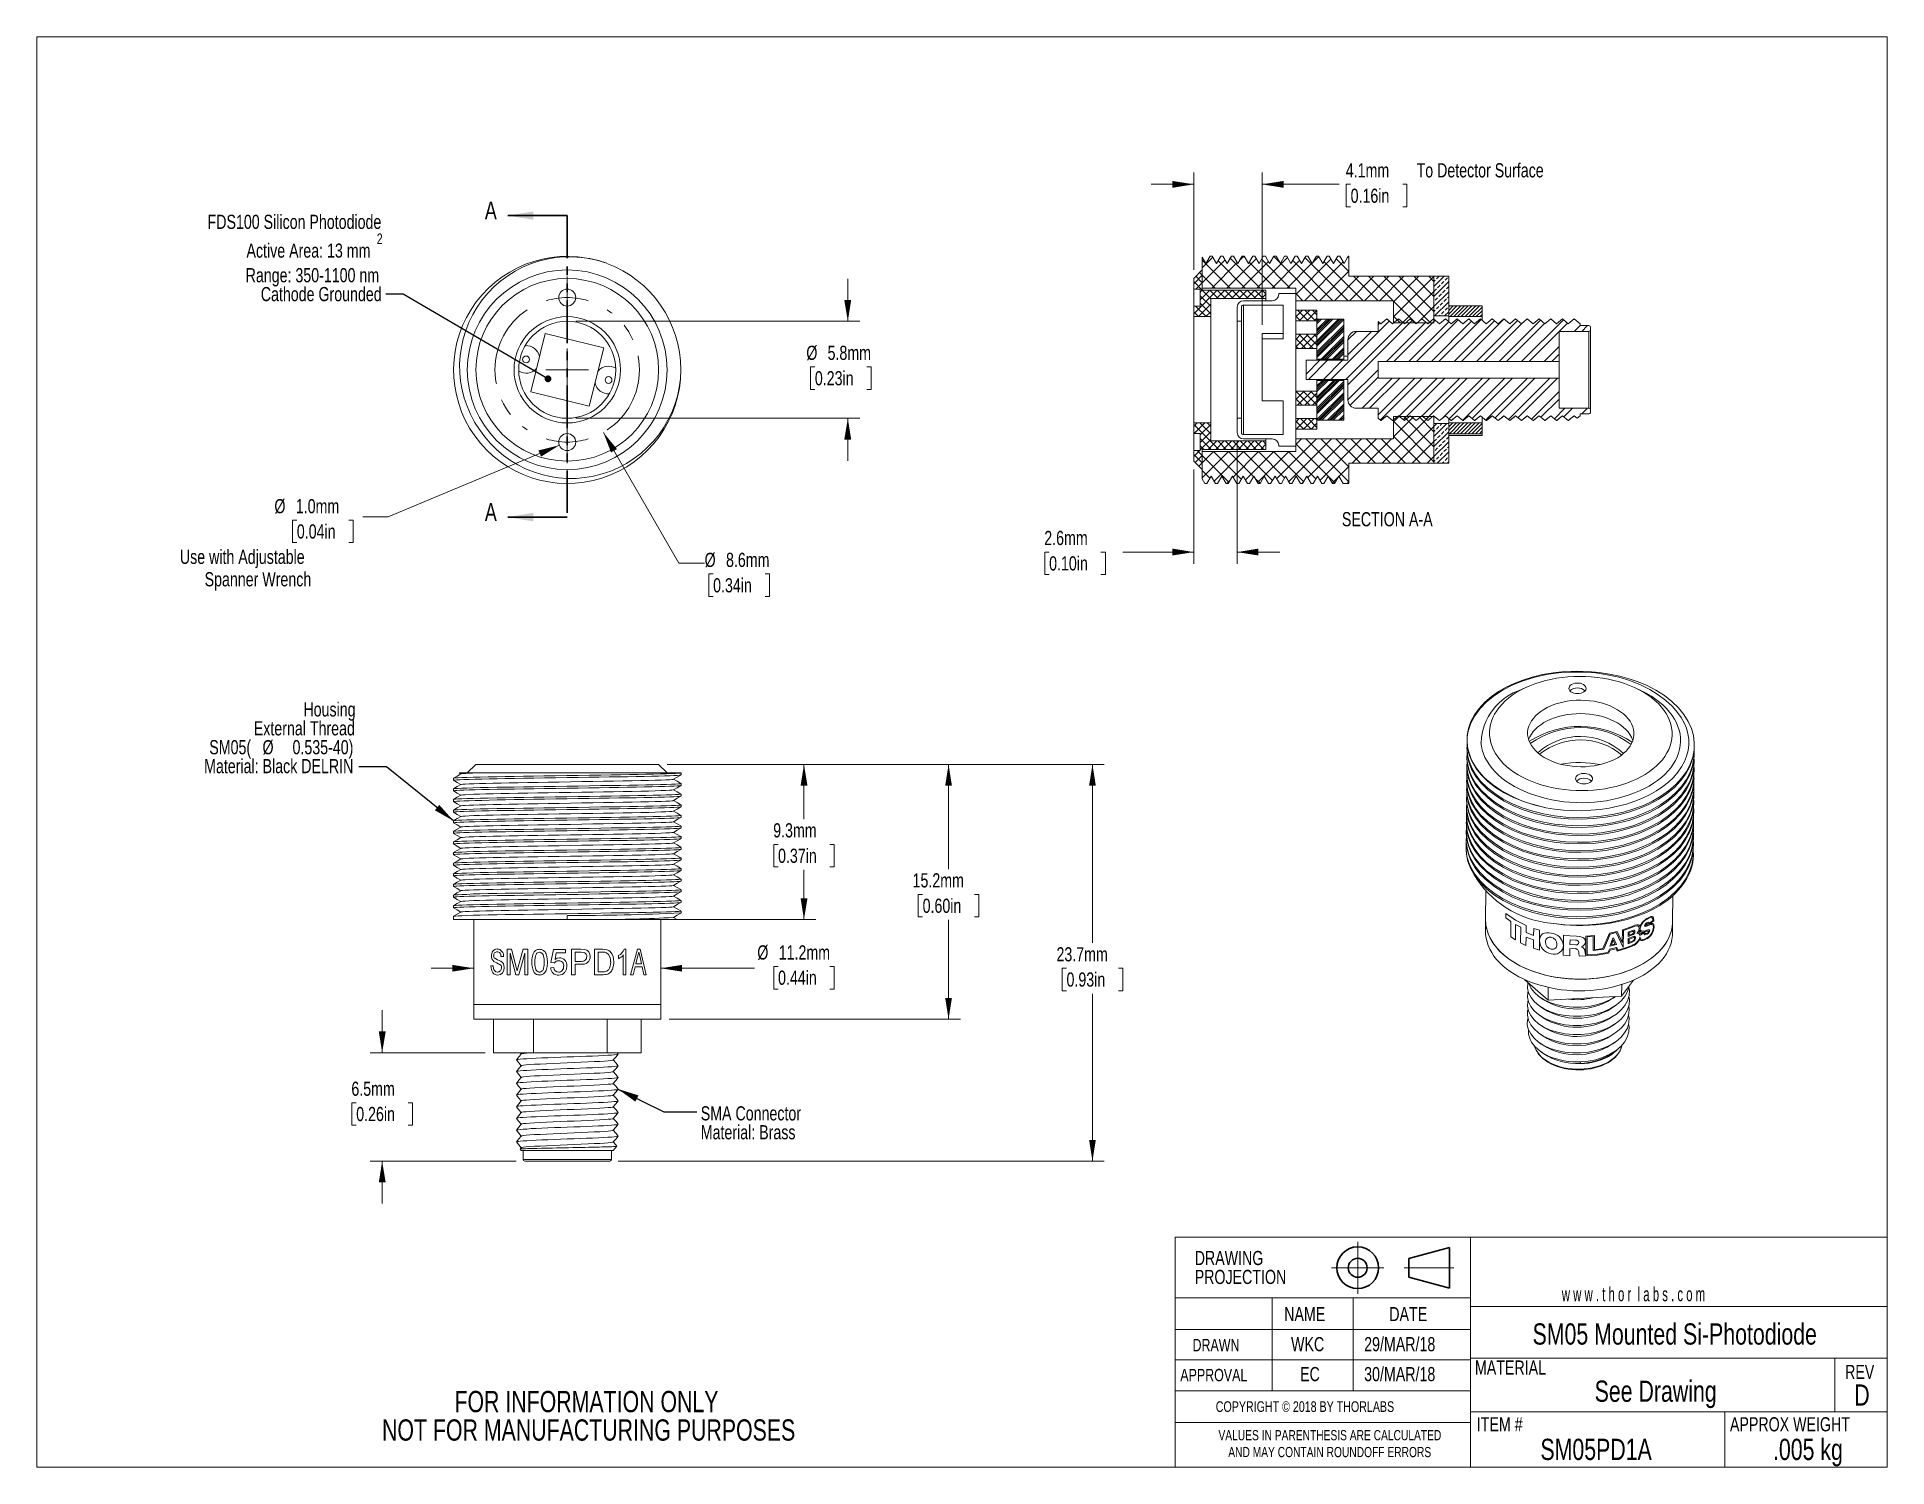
# Model space of a CAD drawing. Header units: millimetres. Extents: x 1 to 111, y 0 to 86.
import ezdxf

# ---------------------------------------------------------------- set-up
doc = ezdxf.new("R2010")
doc.units = ezdxf.units.MM
doc.header["$LTSCALE"] = 0.4
doc.header["$PDSIZE"] = -1
doc.linetypes.add('CENTERX2', pattern=[20.32, 12.7, -2.54, 2.54, -2.54])
doc.linetypes.add('PHANTOM', pattern=[12.7, 6.35, -1.27, 1.27, -1.27, 1.27, -1.27])
doc.styles.add('SLDTEXTSTYLE0', font='TXT', dxfattribs={"width": 0.75})
doc.styles.add('SLDTEXTSTYLE1', font='TXT', dxfattribs={"width": 0.6})
doc.dimstyles.new('SLDDIMSTYLE0', dxfattribs={"dimtxt": 0.846667, "dimasz": 1.27, "dimexe": 0, "dimexo": 0.0625, "dimgap": 0.211667, "dimtad": 0, "dimtih": 1, "dimtoh": 1, "dimdec": 1, "dimrnd": 1e-09, "dimzin": 12, "dimdsep": 46, "dimtxsty": 'SLDTEXTSTYLE0', "dimsah": 1, "dimcen": 0, "dimadec": 0, "dimazin": 3, "dimtfac": 1, "dimtdec": 1, "dimtofl": 0, "dimtmove": 0, "dimatfit": 3, "dimfxl": 1, "dimfrac": 2, "dimtolj": 1, "dimtzin": 12, "dimarcsym": 0})
doc.dimstyles.new('SLDDIMSTYLE1', dxfattribs={"dimtxt": 0.846667, "dimasz": 1.27, "dimexe": 0, "dimexo": 0.0625, "dimgap": 0.211667, "dimtad": 0, "dimtih": 1, "dimtoh": 1, "dimdec": 1, "dimrnd": 1e-09, "dimzin": 4, "dimdsep": 46, "dimtxsty": 'SLDTEXTSTYLE0', "dimsah": 1, "dimcen": 0, "dimadec": 0, "dimazin": 1, "dimtfac": 1, "dimtdec": 1, "dimtofl": 0, "dimtmove": 0, "dimatfit": 3, "dimfxl": 1, "dimfrac": 2, "dimtolj": 1, "dimtzin": 12, "dimarcsym": 0})
doc.dimstyles.new('SLDDIMSTYLE2', dxfattribs={"dimtxt": 0.846667, "dimasz": 1.27, "dimexe": 0, "dimexo": 0.0625, "dimgap": 0.211667, "dimtad": 0, "dimtih": 1, "dimtoh": 1, "dimdec": 1, "dimrnd": 1e-09, "dimzin": 12, "dimdsep": 46, "dimtxsty": 'SLDTEXTSTYLE0', "dimsah": 1, "dimcen": 0.09, "dimadec": 0, "dimazin": 3, "dimtfac": 1, "dimtdec": 1, "dimtmove": 0, "dimatfit": 0, "dimfxl": 1, "dimfrac": 2, "dimtolj": 1, "dimtzin": 12, "dimarcsym": 0})
doc.dimstyles.new('SLDDIMSTYLE3', dxfattribs={"dimtxt": 0.18, "dimasz": 0.4064, "dimexe": 0, "dimexo": 0.0625, "dimgap": 0, "dimtad": 0, "dimtih": 1, "dimtoh": 1, "dimdec": 0, "dimrnd": 1e-09, "dimzin": 0, "dimdsep": 46, "dimtxsty": 'Standard', "dimblk1": 'DOT', "dimblk2": 'DOT', "dimsah": 1, "dimcen": 0.09, "dimadec": 0, "dimazin": 0, "dimtfac": 0.4064, "dimtdec": 0, "dimtofl": 0, "dimtmove": 0, "dimatfit": 3, "dimldrblk": 'DOT', "dimfxl": 1, "dimfrac": 2, "dimtolj": 1, "dimtzin": 0, "dimarcsym": 0})
doc.dimstyles.new('SLDDIMSTYLE4', dxfattribs={"dimtxt": 0.846667, "dimasz": 1.27, "dimexe": 0, "dimexo": 0.0625, "dimgap": 0.211667, "dimtad": 0, "dimtih": 1, "dimtoh": 1, "dimdec": 1, "dimrnd": 1e-09, "dimzin": 12, "dimdsep": 46, "dimtxsty": 'SLDTEXTSTYLE0', "dimsah": 1, "dimcen": 0.09, "dimadec": 0, "dimazin": 3, "dimtfac": 1, "dimtdec": 1, "dimtofl": 0, "dimtmove": 0, "dimatfit": 3, "dimfxl": 1, "dimfrac": 2, "dimtolj": 1, "dimtzin": 12, "dimarcsym": 0})
doc.dimstyles.new('SLDDIMSTYLE5', dxfattribs={"dimtxt": 0.18, "dimasz": 1.27, "dimexe": 0, "dimexo": 0.0625, "dimgap": 0, "dimtad": 0, "dimtih": 1, "dimtoh": 1, "dimdec": 0, "dimrnd": 1e-09, "dimzin": 0, "dimdsep": 46, "dimtxsty": 'Standard', "dimsah": 1, "dimcen": 0.09, "dimadec": 0, "dimazin": 0, "dimtfac": 1.27, "dimtdec": 0, "dimtofl": 0, "dimtmove": 0, "dimatfit": 3, "dimfxl": 1, "dimfrac": 2, "dimtolj": 1, "dimtzin": 0, "dimarcsym": 0})

msp = doc.modelspace()

# ---------------------------------------------------------------- texts
at = {"color": 7, "linetype": 'Continuous', "char_height": 1.06, "attachment_point": 1, "style": 'SLDTEXTSTYLE0'}
for insert in [(27.4, 76.02), (27.4, 57.99)]:
    msp.add_mtext('A', dxfattribs=dict(at, insert=insert))
at = {"color": 7, "linetype": 'Continuous', "lineweight": 0}
for s, insert, char_height, attachment_point, style in [('SECTION A-A', (81.33, 57.45), 0.8467, 2, 'SLDTEXTSTYLE0'), ('w w w . t h o r  l a b s . c o m', (91.76, 11.12), 0.8467, 1, 'SLDTEXTSTYLE1'), ('NAME', (75.17, 9.93), 0.847, 1, 'SLDTEXTSTYLE0'), ('DATE', (81.45, 9.93), 0.847, 1, 'SLDTEXTSTYLE0'), ('SM05 Mounted Si-Photodiode', (98.51, 8.95), 1.27, 2, 'SLDTEXTSTYLE0'), ('DRAWN', (69.69, 8.02), 0.741, 1, 'SLDTEXTSTYLE0'), ('WKC', (75.58, 8.13), 0.847, 1, 'SLDTEXTSTYLE0'), ('29/MAR/18', (79.95, 8.13), 0.847, 1, 'SLDTEXTSTYLE0'), ('MATERIAL', (86.57, 6.73), 0.847, 1, 'SLDTEXTSTYLE0'), ('APPROVAL', (68.96, 6.23), 0.741, 1, 'SLDTEXTSTYLE0'), ('EC', (76.12, 6.34), 0.847, 1, 'SLDTEXTSTYLE0'), ('30/MAR/18', (79.95, 6.34), 0.847, 1, 'SLDTEXTSTYLE0'), ('See Drawing', (97.37, 5.53), 1.27, 2, 'SLDTEXTSTYLE0'), ('REV', (108.69, 6.47), 0.847, 1, 'SLDTEXTSTYLE0'), ('D', (109.7, 5.3), 1.27, 2, 'SLDTEXTSTYLE0'), ('COPYRIGHT © 2018 BY THORLABS', (71.08, 4.29), 0.635, 1, 'SLDTEXTSTYLE0'), ('ITEM #', (86.68, 3.34), 0.847, 1, 'SLDTEXTSTYLE0'), ('APPROX WEIGHT', (101.81, 3.34), 0.8467, 1, 'SLDTEXTSTYLE0'), ('SM05PD1A', (93.81, 2.05), 1.27, 2, 'SLDTEXTSTYLE0'), ('.005 kg', (106.47, 2.05), 1.27, 2, 'SLDTEXTSTYLE0')]:
    msp.add_mtext(s, dxfattribs=dict(at, insert=insert, char_height=char_height, attachment_point=attachment_point, style=style))

# ---------------------------------------------------------------- blocks, each defined once
blk = doc.blocks.new('Third Angle Projection Block')
at = {"color": 7, "linetype": 'CENTERX2', "lineweight": 0}
for p, q in [((40.59, 9.53), (40.59, 5.63)), ((38.64, 7.58), (42.54, 7.58)), ((44.05, 7.58), (47.78, 7.58))]:
    blk.add_line(p, q, dxfattribs=at)
at = {"color": 7, "linetype": 'Continuous', "lineweight": 30}
for p, q in [((47.45, 9.1), (44.4, 8.28)), ((47.45, 6.05), (47.45, 9.1)), ((44.4, 8.28), (44.4, 6.87)), ((44.4, 6.87), (47.45, 6.05))]:
    blk.add_line(p, q, dxfattribs=at)
for radius in [1.56, 0.707]:
    blk.add_circle((40.59, 7.58), radius, dxfattribs=at)
at = {"color": 7, "linetype": 'Continuous', "lineweight": 0}
blk.add_point((40.59, 7.58), dxfattribs=at)
blk = doc.blocks.new('SW_NOTE_0')
at = {"color": 0, "linetype": 'Continuous', "lineweight": 0, "char_height": 0.6096, "attachment_point": 2, "style": 'SLDTEXTSTYLE0'}
for s, insert in [('VALUES IN PARENTHESIS ARE CALCULATED', (7.96, 0.79)), ('AND MAY CONTAIN ROUNDOFF ERRORS', (7.95, -0.22))]:
    blk.add_mtext(s, dxfattribs=dict(at, insert=insert))
blk = doc.blocks.new('SW_NOTE_1')
at = {"color": 0, "linetype": 'Continuous', "lineweight": 0, "char_height": 0.847, "attachment_point": 1, "style": 'SLDTEXTSTYLE0'}
for s, insert in [('DRAWING', (0, 1.09)), ('PROJECTION', (0, -0.04))]:
    blk.add_mtext(s, dxfattribs=dict(at, insert=insert))
blk = doc.blocks.new('SW_NOTE_2')
at = {"color": 0, "linetype": 'Continuous', "lineweight": 0, "char_height": 1.27, "attachment_point": 2, "style": 'SLDTEXTSTYLE0'}
for s, insert in [('FOR INFORMATION ONLY', (10.02, 1.64)), ('NOT FOR MANUFACTURING PURPOSES', (10.15, -0.06))]:
    blk.add_mtext(s, dxfattribs=dict(at, insert=insert))
blk = doc.blocks.new('_D')
at = {"color": 7, "linetype": 'Continuous', "lineweight": 0}
for p, q in [((34.48, 62.22), (39, 54.39)), ((39, 54.39), (40.53, 54.39)), ((41.04, 53.76), (40.79, 53.76)), ((40.79, 53.76), (40.79, 52.41)), ((44.15, 53.76), (44.4, 53.76)), ((44.4, 53.76), (44.4, 52.41)), ((40.79, 52.41), (41.04, 52.41)), ((44.4, 52.41), (44.15, 52.41))]:
    blk.add_line(p, q, dxfattribs=at)
blk.add_solid([(34.48, 62.22), (34.94, 61.02), (35.29, 61.22)], dxfattribs=at)
at = {"color": 7, "linetype": 'Continuous', "lineweight": 0, "char_height": 0.847, "attachment_point": 1, "style": 'SLDTEXTSTYLE0'}
for s, insert in [('%%c', (40.53, 55.02)), ('8.6mm', (41.81, 55.02)), ('0.34in', (41.04, 53.5))]:
    blk.add_mtext(s, dxfattribs=dict(at, insert=insert))
blk = doc.blocks.new('_D_1')
at = {"color": 7, "linetype": 'Continuous', "lineweight": 0}
for p, q in [((31.85, 61.45), (21.62, 57.16)), ((16.16, 56.97), (15.91, 56.97)), ((15.91, 56.97), (15.91, 55.63)), ((19.27, 56.97), (19.53, 56.97)), ((19.53, 56.97), (19.53, 55.63)), ((21.62, 57.16), (20.1, 57.16)), ((15.91, 55.63), (16.16, 55.63)), ((19.53, 55.63), (19.27, 55.63))]:
    blk.add_line(p, q, dxfattribs=at)
blk.add_solid([(31.85, 61.45), (30.6, 61.14), (30.76, 60.77)], dxfattribs=at)
at = {"color": 7, "linetype": 'Continuous', "lineweight": 0, "attachment_point": 1, "style": 'SLDTEXTSTYLE0'}
for s, insert, char_height in [('%%c', (14.82, 58.23), 0.847), ('1.0mm', (16.1, 58.23), 0.847), ('0.04in', (16.16, 56.72), 0.847), ('Use with Adjustable', (9.17, 55.2), 0.8467), ('Spanner Wrench', (10.65, 53.86), 0.8467)]:
    blk.add_mtext(s, dxfattribs=dict(at, insert=insert, char_height=char_height))
blk = doc.blocks.new('_D_2')
at = {"color": 7, "linetype": 'Continuous', "lineweight": 0}
for p, q in [((49.09, 68.86), (49.09, 71.4)), ((32.83, 68.86), (49.8, 68.86)), ((47.12, 66.14), (46.86, 66.14)), ((46.86, 66.14), (46.86, 64.79)), ((50.22, 66.14), (50.48, 66.14)), ((50.48, 66.14), (50.48, 64.79)), ((46.86, 64.79), (47.12, 64.79)), ((50.48, 64.79), (50.22, 64.79)), ((32.83, 63.06), (49.8, 63.06)), ((49.09, 63.06), (49.09, 60.52))]:
    blk.add_line(p, q, dxfattribs=at)
for points in [[(49.09, 68.86), (49.29, 70.13), (48.88, 70.13)], [(49.09, 63.06), (48.88, 61.79), (49.29, 61.79)]]:
    blk.add_solid(points, dxfattribs=at)
at = {"color": 7, "linetype": 'Continuous', "lineweight": 0, "char_height": 0.847, "attachment_point": 1, "style": 'SLDTEXTSTYLE0'}
for s, insert in [('%%c', (46.61, 67.4)), ('5.8mm', (47.88, 67.4)), ('0.23in', (47.12, 65.88))]:
    blk.add_mtext(s, dxfattribs=dict(at, insert=insert))
blk = doc.blocks.new('SW_NOTE_3')
at = {"color": 0, "linetype": 'Continuous', "lineweight": 0, "attachment_point": 3, "style": 'SLDTEXTSTYLE0'}
for s, insert, char_height in [('FDS100 Silicon Photodiode', (-0.26, 4.75), 0.8467), ('2', (-0.18, 3.63), 0.635), ('Active Area: 13 mm', (-0.91, 3.03), 0.8467), ('Range: 350-1100 nm', (-0.39, 1.56), 0.8467), ('Cathode Grounded', (-0.24, 0.43), 0.8467)]:
    blk.add_mtext(s, dxfattribs=dict(at, insert=insert, char_height=char_height))
blk = doc.blocks.new('_DOT')
at = {"color": 0, "linetype": 'ByBlock', "lineweight": -2}
blk.add_line((-0.5, 0), (-1, 0), dxfattribs=at)
at = {"color": 0, "linetype": 'ByBlock', "const_width": 0.5}
blk.add_lwpolyline([(-0.25, 0, 1), (0.25, 0, 1)], format="xyb", close=True, dxfattribs=at)
blk = doc.blocks.new('SW_CENTERMARKSYMBOL_0')
at = {"color": 0, "linetype": 'Continuous', "lineweight": 0}
for p, q in [((0, 8.636), (0, 9.906)), ((0, 8.636), (0, 7.366)), ((0, 4.318), (0, 5.588)), ((0, 4.318), (-1.27, 4.318)), ((0, 4.318), (0, 3.048)), ((0, 4.318), (1.27, 4.318)), ((0, 0), (0, 1.27)), ((0, 0), (0, -1.27))]:
    blk.add_line(p, q, dxfattribs=at)
at = {"color": 0, "linetype": 'CENTERX2', "lineweight": 0}
for start, end in [(123.7034, 236.2966), (303.7034, 56.2966)]:
    blk.add_arc((0, 4.318), 4.318, start, end, dxfattribs=at)
at = {"color": 0, "linetype": 'Continuous', "lineweight": 0}
for start, end in [(90, 106.8517), (73.1483, 90), (253.1483, 270), (270, 286.8517)]:
    blk.add_arc((0, 4.318), 4.318, start, end, dxfattribs=at)
blk = doc.blocks.new('_D_3')
at = {"color": 7, "linetype": 'Continuous', "lineweight": 0}
for p, q in [((38.29, 42.37), (64.42, 42.37)), ((63.71, 42.37), (63.71, 31.7)), ((62.16, 30.18), (61.9, 30.18)), ((61.9, 30.18), (61.9, 28.84)), ((65.26, 30.18), (65.52, 30.18)), ((65.52, 30.18), (65.52, 28.84)), ((61.9, 28.84), (62.16, 28.84)), ((65.52, 28.84), (65.26, 28.84)), ((63.71, 18.65), (63.71, 28.66)), ((35.37, 18.65), (64.42, 18.65))]:
    blk.add_line(p, q, dxfattribs=at)
for points in [[(63.71, 42.37), (63.51, 41.1), (63.91, 41.1)], [(63.71, 18.65), (63.91, 19.92), (63.51, 19.92)]]:
    blk.add_solid(points, dxfattribs=at)
at = {"color": 7, "linetype": 'Continuous', "lineweight": 0, "char_height": 0.847, "attachment_point": 1, "style": 'SLDTEXTSTYLE0'}
for s, insert in [('23.7mm', (61.56, 31.44)), ('0.93in', (62.16, 29.93))]:
    blk.add_mtext(s, dxfattribs=dict(at, insert=insert))
blk = doc.blocks.new('_D_4')
at = {"color": 7, "linetype": 'Continuous', "lineweight": 0}
for p, q in [((21.26, 25.13), (21.26, 27.67)), ((27.41, 25.13), (20.55, 25.13)), ((19.71, 22.14), (19.45, 22.14)), ((19.45, 22.14), (19.45, 20.8)), ((22.81, 22.14), (23.07, 22.14)), ((23.07, 22.14), (23.07, 20.8)), ((19.45, 20.8), (19.71, 20.8)), ((23.07, 20.8), (22.81, 20.8)), ((29.27, 18.65), (20.55, 18.65)), ((21.26, 18.65), (21.26, 16.11))]:
    blk.add_line(p, q, dxfattribs=at)
for points in [[(21.26, 25.13), (21.47, 26.4), (21.06, 26.4)], [(21.26, 18.65), (21.06, 17.38), (21.47, 17.38)]]:
    blk.add_solid(points, dxfattribs=at)
at = {"color": 7, "linetype": 'Continuous', "lineweight": 0, "char_height": 0.847, "attachment_point": 1, "style": 'SLDTEXTSTYLE0'}
for s, insert in [('6.5mm', (19.42, 23.4)), ('0.26in', (19.71, 21.89))]:
    blk.add_mtext(s, dxfattribs=dict(at, insert=insert))
blk = doc.blocks.new('_D_5')
at = {"color": 7, "linetype": 'Continuous', "lineweight": 0}
for p, q in [((38.29, 42.37), (55.82, 42.37)), ((55.11, 42.37), (55.11, 36.11)), ((53.56, 34.6), (53.3, 34.6)), ((53.3, 34.6), (53.3, 33.25)), ((56.66, 34.6), (56.92, 34.6)), ((56.92, 34.6), (56.92, 33.25)), ((53.3, 33.25), (53.56, 33.25)), ((56.92, 33.25), (56.66, 33.25)), ((55.11, 27.13), (55.11, 33.08)), ((38.42, 27.13), (55.82, 27.13))]:
    blk.add_line(p, q, dxfattribs=at)
for points in [[(55.11, 42.37), (54.91, 41.1), (55.31, 41.1)], [(55.11, 27.13), (55.31, 28.4), (54.91, 28.4)]]:
    blk.add_solid(points, dxfattribs=at)
at = {"color": 7, "linetype": 'Continuous', "lineweight": 0, "char_height": 0.847, "attachment_point": 1, "style": 'SLDTEXTSTYLE0'}
for s, insert in [('15.2mm', (52.96, 35.86)), ('0.60in', (53.56, 34.34))]:
    blk.add_mtext(s, dxfattribs=dict(at, insert=insert))
blk = doc.blocks.new('_D_6')
at = {"color": 7, "linetype": 'Continuous', "lineweight": 0}
for p, q in [((26.73, 30.18), (24.19, 30.18)), ((37.91, 30.18), (43.51, 30.18)), ((44.92, 30.29), (44.66, 30.29)), ((44.66, 30.29), (44.66, 28.94)), ((48.02, 30.29), (48.28, 30.29)), ((48.28, 30.29), (48.28, 28.94)), ((44.66, 28.94), (44.92, 28.94)), ((48.28, 28.94), (48.02, 28.94))]:
    blk.add_line(p, q, dxfattribs=at)
for points in [[(26.73, 30.18), (25.46, 30.38), (25.46, 29.98)], [(37.91, 30.18), (39.18, 29.98), (39.18, 30.38)]]:
    blk.add_solid(points, dxfattribs=at)
at = {"color": 7, "linetype": 'Continuous', "lineweight": 0, "char_height": 0.847, "attachment_point": 1, "style": 'SLDTEXTSTYLE0'}
for s, insert in [('%%c', (43.68, 31.55)), ('11.2mm', (44.96, 31.55)), ('0.44in', (44.92, 30.04))]:
    blk.add_mtext(s, dxfattribs=dict(at, insert=insert))
blk = doc.blocks.new('_D_7')
at = {"color": 7, "linetype": 'Continuous', "lineweight": 0}
for p, q in [((38.29, 42.37), (47.18, 42.37)), ((46.47, 42.37), (46.47, 39.1)), ((44.92, 37.58), (44.66, 37.58)), ((44.66, 37.58), (44.66, 36.24)), ((48.02, 37.58), (48.28, 37.58)), ((48.28, 37.58), (48.28, 36.24)), ((44.66, 36.24), (44.92, 36.24)), ((46.47, 33.09), (46.47, 36.07)), ((48.28, 36.24), (48.02, 36.24)), ((34.87, 33.09), (47.18, 33.09))]:
    blk.add_line(p, q, dxfattribs=at)
for points in [[(46.47, 42.37), (46.27, 41.1), (46.68, 41.1)], [(46.47, 33.09), (46.68, 34.36), (46.27, 34.36)]]:
    blk.add_solid(points, dxfattribs=at)
at = {"color": 7, "linetype": 'Continuous', "lineweight": 0, "char_height": 0.847, "attachment_point": 1, "style": 'SLDTEXTSTYLE0'}
for s, insert in [('9.3mm', (44.63, 38.85)), ('0.37in', (44.92, 37.33))]:
    blk.add_mtext(s, dxfattribs=dict(at, insert=insert))
blk = doc.blocks.new('SW_NOTE_4')
at = {"color": 0, "linetype": 'Continuous', "lineweight": 0, "char_height": 0.8467, "attachment_point": 1, "style": 'SLDTEXTSTYLE0'}
for s, insert in [('SMA Connector', (0.23, 0.34)), ('Material: Brass', (0.23, -0.79))]:
    blk.add_mtext(s, dxfattribs=dict(at, insert=insert))
blk = doc.blocks.new('SW_NOTE_5')
at = {"color": 0, "linetype": 'Continuous', "lineweight": 0, "attachment_point": 3, "style": 'SLDTEXTSTYLE0'}
for s, insert, char_height in [('Housing', (-0.19, 3.85), 0.847), ('External Thread', (-0.23, 2.72), 0.8467), ('SM05(', (-6.43, 1.59), 0.847), ('%%c', (-5.09, 1.59), 0.847), ('0.535-40)', (-0.32, 1.59), 0.847), ('Material: Black DELRIN', (-0.32, 0.46), 0.8467)]:
    blk.add_mtext(s, dxfattribs=dict(at, insert=insert, char_height=char_height))
blk = doc.blocks.new('_D_8')
at = {"color": 7, "linetype": 'Continuous', "lineweight": 0}
for p, q in [((69.76, 71.93), (69.76, 77.76)), ((73.86, 68.65), (73.86, 77.76)), ((69.76, 77.05), (67.22, 77.05)), ((73.86, 77.05), (78.46, 77.05)), ((79.14, 77.05), (78.88, 77.05)), ((78.88, 77.05), (78.88, 75.7)), ((82.25, 77.05), (82.5, 77.05)), ((82.5, 77.05), (82.5, 75.7)), ((78.88, 75.7), (79.14, 75.7)), ((82.5, 75.7), (82.25, 75.7))]:
    blk.add_line(p, q, dxfattribs=at)
for points in [[(69.76, 77.05), (68.49, 77.25), (68.49, 76.84)], [(73.86, 77.05), (75.13, 76.84), (75.13, 77.25)]]:
    blk.add_solid(points, dxfattribs=at)
at = {"color": 7, "linetype": 'Continuous', "lineweight": 0, "attachment_point": 1, "style": 'SLDTEXTSTYLE0'}
for s, insert, char_height in [('4.1mm', (78.85, 78.31), 0.847), ('To Detector Surface', (83.08, 78.31), 0.8467), ('0.16in', (79.14, 76.79), 0.847)]:
    blk.add_mtext(s, dxfattribs=dict(at, insert=insert, char_height=char_height))
blk = doc.blocks.new('_D_9')
at = {"color": 7, "linetype": 'Continuous', "lineweight": 0}
for p, q in [((72.36, 61.71), (72.36, 54.35)), ((69.76, 59.99), (69.76, 54.35)), ((61.12, 55.06), (60.86, 55.06)), ((60.86, 55.06), (60.86, 53.72)), ((64.22, 55.06), (64.48, 55.06)), ((64.48, 55.06), (64.48, 53.72)), ((69.76, 55.06), (65.53, 55.06)), ((72.36, 55.06), (74.9, 55.06)), ((60.86, 53.72), (61.12, 53.72)), ((64.48, 53.72), (64.22, 53.72))]:
    blk.add_line(p, q, dxfattribs=at)
for points in [[(69.76, 55.06), (68.49, 55.27), (68.49, 54.86)], [(72.36, 55.06), (73.63, 54.86), (73.63, 55.27)]]:
    blk.add_solid(points, dxfattribs=at)
at = {"color": 7, "linetype": 'Continuous', "lineweight": 0, "char_height": 0.847, "attachment_point": 1, "style": 'SLDTEXTSTYLE0'}
for s, insert in [('2.6mm', (60.83, 56.33)), ('0.10in', (61.12, 54.81))]:
    blk.add_mtext(s, dxfattribs=dict(at, insert=insert))

# ---------------------------------------------------------------- dimensions: what is measured, and where the dimension line sits
at = {"color": 7, "linetype": 'Continuous', "lineweight": 0}
for base, p1, p2, text, picture, middle in [((73.86, 77.05), (69.76, 71.42), (73.86, 68.14), '<> To Detector Surface', '_D_8', (86.3, 77.05)), ((37.91, 30.18), (26.73, 28.01), (37.91, 28.01), '%%c<>', '_D_6', (46.47, 30.18))]:
    dim = msp.add_linear_dim(base=base, p1=p1, p2=p2, text=text, dimstyle='SLDDIMSTYLE2', dxfattribs=at)
    dim.commit()
    dim.dimension.update_dxf_attribs({"geometry": picture, "text_midpoint": middle, "dimtype": 160})
dim = msp.add_linear_dim(base=(49.09, 63.06), p1=(32.32, 68.86), p2=(32.32, 63.06), angle=90, text='%%c<>', dimstyle='SLDDIMSTYLE2', dxfattribs=at)
dim.commit()
dim.dimension.update_dxf_attribs({"geometry": '_D_2', "text_midpoint": (49.09, 66.76), "dimtype": 160})
dim = msp.add_diameter_dim_2p(p1=(30.16, 69.7), p2=(34.48, 62.22), dimstyle='SLDDIMSTYLE0', dxfattribs=at)
dim.commit()
dim.dimension.update_dxf_attribs({"geometry": '_D', "text_midpoint": (43.01, 54.39), "dimtype": 163})
dim = msp.add_linear_dim(base=(72.36, 55.06), p1=(69.76, 60.5), p2=(72.36, 62.21), dimstyle='SLDDIMSTYLE2', dxfattribs=at)
dim.commit()
dim.dimension.update_dxf_attribs({"geometry": '_D_9', "text_midpoint": (62.67, 55.06), "dimtype": 160})
dim = msp.add_diameter_dim_2p(p1=(32.79, 61.84), p2=(31.85, 61.45), text='<>\\PUse with Adjustable\\PSpanner Wrench', dimstyle='SLDDIMSTYLE1', dxfattribs=at)
dim.commit()
dim.dimension.update_dxf_attribs({"geometry": '_D_1', "text_midpoint": (14.48, 57.6), "dimtype": 163})
for base, p1, p2, dimstyle, picture, middle in [((46.47, 33.09), (37.78, 42.37), (34.36, 33.09), 'SLDDIMSTYLE4', '_D_7', (46.47, 37.58)), ((63.71, 18.65), (37.78, 42.37), (34.86, 18.65), 'SLDDIMSTYLE4', '_D_3', (63.71, 30.18)), ((55.11, 27.13), (37.78, 42.37), (37.91, 27.13), 'SLDDIMSTYLE4', '_D_5', (55.11, 34.6)), ((21.26, 25.13), (29.78, 18.65), (27.92, 25.13), 'SLDDIMSTYLE2', '_D_4', (21.26, 22.14))]:
    dim = msp.add_linear_dim(base=base, p1=p1, p2=p2, angle=90, dimstyle=dimstyle, dxfattribs=at)
    dim.commit()
    dim.dimension.update_dxf_attribs({"geometry": picture, "text_midpoint": middle, "dimtype": 160})

# ---------------------------------------------------------------- hatches: boundary and pattern name
at = {"linetype": 'Continuous', "lineweight": 0}
h = msp.add_hatch(dxfattribs=at)
h.set_pattern_fill('ANSI37', scale=0.1, style=0)
h.paths.add_polyline_path([(74.08, 70.72), (70.27, 70.72), (70.27, 71.93), (69.76, 71.42), (69.76, 70.79), (70.15, 70.79), (70.15, 69.77), (69.76, 69.77), (69.76, 69.14), (70.78, 69.14), (70.78, 70.22), (74.08, 70.22)], flags=0)
h = msp.add_hatch(dxfattribs=at)
h.set_pattern_fill('ANSI37', scale=0.2, style=0)
h.paths.add_polyline_path([(72.65, 72.76), (72.4, 72.31), (72.14, 72.76), (72.02, 72.76), (71.76, 72.31), (71.51, 72.76), (71.38, 72.76), (71.13, 72.31), (70.87, 72.76), (70.75, 72.76), (70.49, 72.31), (70.27, 72.69), (70.27, 70.85), (75.86, 70.85), (75.86, 70.09), (81.7, 70.09), (81.7, 68.76), (84.12, 68.76), (84.12, 71.55), (82.34, 71.55), (81.72, 71.55), (81.54, 71.55), (80.97, 71.55), (79.04, 71.55), (79.04, 72.76), (79, 72.76), (78.75, 72.31), (78.49, 72.76), (78.37, 72.76), (78.11, 72.31), (77.86, 72.76), (77.73, 72.76), (77.48, 72.31), (77.22, 72.76), (77.1, 72.76), (76.84, 72.31), (76.59, 72.76), (76.46, 72.76), (76.21, 72.31), (75.95, 72.76), (75.83, 72.76), (75.57, 72.31), (75.32, 72.76), (75.19, 72.76), (74.94, 72.31), (74.68, 72.76), (74.56, 72.76), (74.3, 72.31), (74.05, 72.76), (73.92, 72.76), (73.67, 72.31), (73.41, 72.76), (73.29, 72.76), (73.03, 72.31), (72.78, 72.76)], flags=0)
h = msp.add_hatch(dxfattribs=at)
h.set_pattern_fill('ANSI33', scale=0.0666667, style=0)
h.paths.add_polyline_path([(85, 69.19), (85, 71.55), (84.12, 71.55), (84.12, 69.19)], flags=0)
h = msp.add_hatch(dxfattribs=at)
h.set_pattern_fill('ANSI31', scale=0.05, style=0)
h.paths.add_polyline_path([(87, 69.14), (87, 69.78), (85, 69.78), (85, 69.14)], flags=0)
h = msp.add_hatch(dxfattribs=at)
h.set_pattern_fill('ANSI37', scale=0.1, style=0)
h.paths.add_polyline_path([(77.13, 68.88), (77.13, 69.52), (75.86, 69.52), (75.86, 68.88)], flags=0)
h = msp.add_hatch(dxfattribs=at)
h.set_pattern_fill('ANSI32', scale=0.1, style=0)
edge = h.paths.add_edge_path(flags=0)
edge.add_line((92.85, 68.6), (92.85, 68.71))
edge.add_line((92.85, 68.71), (92.5, 69))
edge.add_line((92.5, 69), (92.15, 68.71))
edge.add_line((92.15, 68.71), (91.8, 69))
edge.add_line((91.8, 69), (91.45, 68.71))
edge.add_line((91.45, 68.71), (91.1, 69))
edge.add_line((91.1, 69), (90.75, 68.71))
edge.add_line((90.75, 68.71), (90.4, 69))
edge.add_line((90.4, 69), (90.05, 68.71))
edge.add_line((90.05, 68.71), (89.7, 69))
edge.add_line((89.7, 69), (89.35, 68.71))
edge.add_line((89.35, 68.71), (89, 69))
edge.add_line((89, 69), (88.65, 68.71))
edge.add_line((88.65, 68.71), (88.3, 69))
edge.add_line((88.3, 69), (87.95, 68.71))
edge.add_line((87.95, 68.71), (87.6, 69))
edge.add_line((87.6, 69), (87.25, 68.71))
edge.add_line((87.25, 68.71), (86.9, 69))
edge.add_line((86.9, 69), (86.55, 68.71))
edge.add_line((86.55, 68.71), (86.2, 69))
edge.add_line((86.2, 69), (85.85, 68.71))
edge.add_line((85.85, 68.71), (85.5, 69))
edge.add_line((85.5, 69), (85.15, 68.71))
edge.add_line((85.15, 68.71), (84.8, 69))
edge.add_line((84.8, 69), (84.45, 68.71))
edge.add_line((84.45, 68.71), (84.1, 69))
edge.add_line((84.1, 69), (83.75, 68.71))
edge.add_line((83.75, 68.71), (83.4, 69))
edge.add_line((83.4, 69), (83.05, 68.71))
edge.add_line((83.05, 68.71), (82.7, 69))
edge.add_line((82.7, 69), (82.35, 68.71))
edge.add_line((82.35, 68.71), (82, 69))
edge.add_line((82, 69), (81.65, 68.71))
edge.add_line((81.65, 68.71), (81.3, 69))
edge.add_line((81.3, 69), (80.95, 68.71))
edge.add_line((80.95, 68.71), (80.78, 68.85))
edge.add_line((80.78, 68.85), (80.78, 68.26))
edge.add_line((80.78, 68.26), (79.48, 68.26))
edge.add_arc((79.48, 67.76), 0.5, 90, 180)
edge.add_line((78.98, 67.76), (78.98, 66.53))
edge.add_line((78.98, 66.53), (76.48, 66.53))
edge.add_line((76.48, 66.53), (76.48, 65.39))
edge.add_line((76.48, 65.39), (78.98, 65.39))
edge.add_line((78.98, 65.39), (78.98, 64.16))
edge.add_arc((79.48, 64.16), 0.5, 180, 270)
edge.add_line((79.48, 63.66), (80.78, 63.66))
edge.add_line((80.78, 63.66), (80.78, 63.06))
edge.add_line((80.78, 63.06), (80.95, 62.92))
edge.add_line((80.95, 62.92), (81.3, 63.21))
edge.add_line((81.3, 63.21), (81.65, 62.92))
edge.add_line((81.65, 62.92), (82, 63.21))
edge.add_line((82, 63.21), (82.35, 62.92))
edge.add_line((82.35, 62.92), (82.7, 63.21))
edge.add_line((82.7, 63.21), (83.05, 62.92))
edge.add_line((83.05, 62.92), (83.4, 63.21))
edge.add_line((83.4, 63.21), (83.75, 62.92))
edge.add_line((83.75, 62.92), (84.1, 63.21))
edge.add_line((84.1, 63.21), (84.45, 62.92))
edge.add_line((84.45, 62.92), (84.8, 63.21))
edge.add_line((84.8, 63.21), (85.15, 62.92))
edge.add_line((85.15, 62.92), (85.5, 63.21))
edge.add_line((85.5, 63.21), (85.85, 62.92))
edge.add_line((85.85, 62.92), (86.2, 63.21))
edge.add_line((86.2, 63.21), (86.55, 62.92))
edge.add_line((86.55, 62.92), (86.9, 63.21))
edge.add_line((86.9, 63.21), (87.25, 62.92))
edge.add_line((87.25, 62.92), (87.6, 63.21))
edge.add_line((87.6, 63.21), (87.95, 62.92))
edge.add_line((87.95, 62.92), (88.3, 63.21))
edge.add_line((88.3, 63.21), (88.65, 62.92))
edge.add_line((88.65, 62.92), (89, 63.21))
edge.add_line((89, 63.21), (89.35, 62.92))
edge.add_line((89.35, 62.92), (89.7, 63.21))
edge.add_line((89.7, 63.21), (90.05, 62.92))
edge.add_line((90.05, 62.92), (90.4, 63.21))
edge.add_line((90.4, 63.21), (90.75, 62.92))
edge.add_line((90.75, 62.92), (91.1, 63.21))
edge.add_line((91.1, 63.21), (91.45, 62.92))
edge.add_line((91.45, 62.92), (91.8, 63.21))
edge.add_line((91.8, 63.21), (92.15, 62.92))
edge.add_line((92.15, 62.92), (92.5, 63.21))
edge.add_line((92.5, 63.21), (92.68, 63.06))
edge.add_line((92.68, 63.06), (92.85, 63.21))
edge.add_line((92.85, 63.21), (92.85, 63.32))
edge.add_line((92.85, 63.32), (93.38, 63.32))
edge.add_arc((93.38, 63.42), 0.1, 270, 360)
edge.add_line((93.48, 63.42), (93.48, 63.56))
edge.add_arc((93.38, 63.56), 0.1, 0, 90)
edge.add_line((93.38, 63.66), (91.6, 63.66))
edge.add_line((91.6, 63.66), (91.6, 65.46))
edge.add_line((91.6, 65.46), (80.78, 65.46))
edge.add_line((80.78, 65.46), (80.78, 66.46))
edge.add_line((80.78, 66.46), (91.6, 66.46))
edge.add_line((91.6, 66.46), (91.6, 68.26))
edge.add_line((91.6, 68.26), (93.38, 68.26))
edge.add_arc((93.38, 68.36), 0.1, 270, 360)
edge.add_line((93.48, 68.36), (93.48, 68.5))
edge.add_arc((93.38, 68.5), 0.1, 360, 450)
edge.add_line((93.38, 68.6), (92.85, 68.6))
h = msp.add_hatch(dxfattribs=at)
h.set_pattern_fill('ANSI34', scale=0.025, style=0)
h.paths.add_polyline_path([(78.73, 66.6), (78.73, 68.98), (77.13, 68.98), (77.13, 66.6)], flags=0)
h = msp.add_hatch(dxfattribs=at)
h.set_pattern_fill('ANSI37', scale=0.1, style=0)
h.paths.add_polyline_path([(77.13, 67.23), (77.13, 68.09), (75.86, 68.09), (75.86, 67.23)], flags=0)
h = msp.add_hatch(dxfattribs=at)
h.set_pattern_fill('ANSI34', scale=0.025, style=0)
h.paths.add_polyline_path([(77.13, 65.33), (77.13, 62.94), (78.73, 62.94), (78.73, 65.33)], flags=0)
h = msp.add_hatch(dxfattribs=at)
h.set_pattern_fill('ANSI37', scale=0.1, style=0)
h.paths.add_polyline_path([(75.86, 64.69), (75.86, 63.84), (77.13, 63.84), (77.13, 64.69)], flags=0)
h = msp.add_hatch(dxfattribs=at)
h.set_pattern_fill('ANSI37', scale=0.2, style=0)
h.paths.add_polyline_path([(79.04, 59.17), (79.04, 60.37), (84.12, 60.37), (84.12, 63.17), (81.7, 63.17), (81.7, 61.83), (75.86, 61.83), (75.86, 61.07), (70.27, 61.07), (70.27, 59.44), (70.43, 59.17), (70.55, 59.17), (70.81, 59.61), (71.07, 59.17), (71.19, 59.17), (71.44, 59.61), (71.7, 59.17), (71.82, 59.17), (72.08, 59.61), (72.34, 59.17), (72.46, 59.17), (72.71, 59.61), (72.97, 59.17), (73.09, 59.17), (73.35, 59.61), (73.61, 59.17), (73.73, 59.17), (73.98, 59.61), (74.24, 59.17), (74.36, 59.17), (74.62, 59.61), (74.88, 59.17), (75, 59.17), (75.25, 59.61), (75.51, 59.17), (75.63, 59.17), (75.89, 59.61), (76.15, 59.17), (76.27, 59.17), (76.52, 59.61), (76.78, 59.17), (76.9, 59.17), (77.16, 59.61), (77.42, 59.17), (77.54, 59.17), (77.79, 59.61), (78.05, 59.17), (78.17, 59.17), (78.43, 59.61), (78.69, 59.17)], flags=0)
h = msp.add_hatch(dxfattribs=at)
h.set_pattern_fill('ANSI37', scale=0.1, style=0)
h.paths.add_polyline_path([(75.86, 63.05), (75.86, 62.41), (77.13, 62.41), (77.13, 63.05)], flags=0)
h = msp.add_hatch(dxfattribs=at)
h.set_pattern_fill('ANSI37', scale=0.1, style=0)
h.paths.add_polyline_path([(69.76, 60.5), (70.27, 59.99), (70.27, 61.2), (74.08, 61.2), (74.08, 61.71), (70.78, 61.71), (70.78, 62.79), (69.76, 62.79), (69.76, 62.15), (70.15, 62.15), (70.15, 61.14), (69.76, 61.14)], flags=0)
h = msp.add_hatch(dxfattribs=at)
h.set_pattern_fill('ANSI33', scale=0.0666667, style=0)
h.paths.add_polyline_path([(84.12, 62.74), (84.12, 60.37), (85, 60.37), (85, 62.74)], flags=0)
h = msp.add_hatch(dxfattribs=at)
h.set_pattern_fill('ANSI31', scale=0.05, style=0)
h.paths.add_polyline_path([(85, 62.79), (85, 62.14), (87, 62.14), (87, 62.79)], flags=0)

# ---------------------------------------------------------------- linework, layer by layer
at = {"color": 7, "linetype": 'Continuous', "lineweight": 0}
for p, q in [((0.63, 85.86), (111.2, 85.86)), ((0.63, 85.86), (0.63, 0.36)), ((111.2, 0.36), (111.2, 85.86)), ((34.36, 72.44), (34.49, 72.39)), ((69.76, 71.42), (70.27, 71.93)), ((70.49, 72.31), (70.27, 72.69)), ((70.27, 72.69), (70.27, 70.85)), ((70.27, 70.72), (70.27, 71.93)), ((70.75, 72.76), (70.49, 72.31)), ((70.87, 72.76), (70.75, 72.76)), ((70.75, 72.75), (70.75, 72.76)), ((71.13, 72.31), (70.87, 72.76)), ((71.38, 72.76), (71.13, 72.31)), ((71.51, 72.76), (71.38, 72.76)), ((71.38, 72.75), (71.38, 72.76)), ((71.76, 72.31), (71.51, 72.76)), ((72.02, 72.76), (71.76, 72.31)), ((72.14, 72.76), (72.02, 72.76)), ((72.02, 72.75), (72.02, 72.76)), ((72.4, 72.31), (72.14, 72.76)), ((72.65, 72.76), (72.4, 72.31)), ((72.78, 72.76), (72.65, 72.76)), ((72.65, 72.75), (72.65, 72.76)), ((73.03, 72.31), (72.78, 72.76)), ((73.29, 72.76), (73.03, 72.31)), ((73.41, 72.76), (73.29, 72.76)), ((73.29, 72.75), (73.29, 72.76)), ((73.67, 72.31), (73.41, 72.76)), ((73.92, 72.76), (73.67, 72.31)), ((74.05, 72.76), (73.92, 72.76)), ((73.92, 72.75), (73.92, 72.76)), ((74.3, 72.31), (74.05, 72.76)), ((74.56, 72.76), (74.3, 72.31)), ((74.56, 72.75), (74.56, 72.76)), ((74.68, 72.76), (74.56, 72.76)), ((74.94, 72.31), (74.68, 72.76)), ((75.19, 72.76), (74.94, 72.31)), ((75.32, 72.76), (75.19, 72.76)), ((75.19, 72.75), (75.19, 72.76)), ((75.57, 72.31), (75.32, 72.76)), ((75.83, 72.76), (75.57, 72.31)), ((75.95, 72.76), (75.83, 72.76)), ((75.83, 72.75), (75.83, 72.76)), ((76.21, 72.31), (75.95, 72.76)), ((76.46, 72.76), (76.21, 72.31)), ((76.59, 72.76), (76.46, 72.76)), ((76.46, 72.75), (76.46, 72.76)), ((76.84, 72.31), (76.59, 72.76)), ((77.1, 72.76), (76.84, 72.31)), ((77.22, 72.76), (77.1, 72.76)), ((77.1, 72.75), (77.1, 72.76)), ((77.48, 72.31), (77.22, 72.76)), ((77.73, 72.76), (77.48, 72.31)), ((77.86, 72.76), (77.73, 72.76)), ((77.73, 72.75), (77.73, 72.76)), ((78.11, 72.31), (77.86, 72.76)), ((78.37, 72.76), (78.11, 72.31)), ((78.49, 72.76), (78.37, 72.76)), ((78.37, 72.75), (78.37, 72.76)), ((78.75, 72.31), (78.49, 72.76)), ((79, 72.76), (78.75, 72.31)), ((79.04, 72.76), (79, 72.76)), ((79, 72.75), (79, 72.76)), ((79.04, 71.55), (79.04, 72.76)), ((69.76, 71.42), (69.76, 70.79)), ((69.76, 70.79), (70.15, 70.79)), ((69.76, 70.79), (69.76, 69.77)), ((70.15, 69.77), (70.15, 70.79)), ((70.27, 70.85), (75.86, 70.85)), ((75.86, 70.85), (75.86, 70.09)), ((80.97, 71.55), (79.04, 71.55)), ((81.54, 71.55), (80.97, 71.55)), ((81.72, 71.55), (81.54, 71.55)), ((82.34, 71.55), (81.72, 71.55)), ((84.12, 71.55), (82.34, 71.55)), ((84.12, 69.19), (84.12, 71.55)), ((85, 71.55), (84.12, 71.55)), ((84.12, 68.76), (84.12, 71.55)), ((85, 69.19), (85, 71.55)), ((69.76, 69.77), (69.76, 69.14)), ((70.15, 69.77), (69.76, 69.77)), ((74.08, 70.72), (70.27, 70.72)), ((70.78, 70.22), (74.08, 70.22)), ((70.78, 69.14), (70.78, 70.22)), ((72.36, 68.86), (72.36, 69.71)), ((72.61, 68.86), (72.61, 69.71)), ((74.46, 70.09), (72.74, 70.09)), ((75.1, 69.83), (72.74, 69.83)), ((72.74, 62.09), (72.74, 69.83)), ((74.08, 70.22), (74.08, 70.72)), ((74.08, 70.22), (74.08, 70.09)), ((75.86, 70.53), (74.84, 70.53)), ((74.84, 70.47), (74.84, 70.53)), ((75.1, 67.82), (75.1, 69.83)), ((75.86, 61.39), (75.86, 70.53)), ((75.86, 70.09), (81.7, 70.09)), ((81.7, 70.09), (81.7, 68.76)), ((87, 69.78), (85, 69.78)), ((85, 69.78), (85, 69.14)), ((87, 69.78), (87, 69.14)), ((69.76, 69.14), (70.78, 69.14)), ((69.76, 69.14), (69.76, 62.79)), ((70.78, 69.14), (70.78, 62.79)), ((72.36, 68.86), (72.61, 68.86)), ((72.36, 68.86), (72.36, 63.06)), ((72.61, 63.06), (72.61, 68.86)), ((77.13, 69.52), (75.86, 69.52)), ((75.86, 68.88), (75.86, 69.52)), ((75.86, 68.88), (77.13, 68.88)), ((77.13, 68.88), (77.13, 69.52)), ((77.13, 66.6), (77.13, 68.98)), ((78.73, 68.98), (77.13, 68.98)), ((78.73, 66.6), (78.73, 68.98)), ((80.95, 68.71), (80.78, 68.85)), ((80.78, 68.85), (80.78, 68.26)), ((81.3, 69), (80.95, 68.71)), ((81.65, 68.71), (81.3, 69)), ((82, 69), (81.65, 68.71)), ((81.7, 68.76), (84.12, 68.76)), ((81.7, 68.76), (81.7, 68.75)), ((82.35, 68.71), (82, 69)), ((82.7, 69), (82.35, 68.71)), ((83.05, 68.71), (82.7, 69)), ((83.4, 69), (83.05, 68.71)), ((83.75, 68.71), (83.4, 69)), ((84.1, 69), (83.75, 68.71)), ((84.45, 68.71), (84.1, 69)), ((85, 69.19), (84.12, 69.19)), ((84.8, 69), (84.45, 68.71)), ((85.15, 68.71), (84.8, 69)), ((87, 69.14), (85, 69.14)), ((85, 68.84), (85, 69.14)), ((85.5, 69), (85.15, 68.71)), ((85.85, 68.71), (85.5, 69)), ((86.2, 69), (85.85, 68.71)), ((86.55, 68.71), (86.2, 69)), ((86.9, 69), (86.55, 68.71)), ((87.25, 68.71), (86.9, 69)), ((87, 68.93), (87, 69.14)), ((87.6, 69), (87.25, 68.71)), ((87.95, 68.71), (87.6, 69)), ((88.3, 69), (87.95, 68.71)), ((88.65, 68.71), (88.3, 69)), ((89, 69), (88.65, 68.71)), ((89.35, 68.71), (89, 69)), ((89.7, 69), (89.35, 68.71)), ((90.05, 68.71), (89.7, 69)), ((90.4, 69), (90.05, 68.71)), ((90.75, 68.71), (90.4, 69)), ((91.1, 69), (90.75, 68.71)), ((91.45, 68.71), (91.1, 69)), ((91.8, 69), (91.45, 68.71)), ((92.15, 68.71), (91.8, 69)), ((92.5, 69), (92.15, 68.71)), ((92.5, 69), (92.85, 68.71)), ((92.85, 68.71), (92.85, 68.6)), ((92.85, 68.6), (93.38, 68.6)), ((31.01, 68.14), (30.14, 64.65)), ((34.5, 67.27), (31.01, 68.14)), ((75.1, 68.14), (73.86, 68.14)), ((73.86, 67.82), (73.86, 68.14)), ((73.86, 67.82), (73.86, 64.11)), ((73.86, 67.82), (75.1, 67.82)), ((77.13, 68.09), (75.86, 68.09)), ((75.86, 67.23), (75.86, 68.09)), ((77.13, 67.23), (77.13, 68.09)), ((78.98, 66.53), (78.98, 67.76)), ((80.78, 68.26), (79.48, 68.26)), ((91.6, 68.26), (93.38, 68.26)), ((91.6, 68.26), (91.6, 66.46)), ((93.38, 63.66), (93.38, 68.26)), ((93.48, 68.5), (93.48, 68.36)), ((93.48, 68.36), (93.48, 63.56)), ((33.63, 63.78), (34.5, 67.27)), ((75.86, 67.23), (77.13, 67.23)), ((76.48, 65.39), (76.48, 66.53)), ((78.98, 66.53), (76.48, 66.53)), ((77.13, 66.6), (78.73, 66.6)), ((77.13, 66.6), (77.13, 66.53)), ((78.98, 66.78), (78.73, 66.78)), ((78.73, 66.6), (78.73, 66.53)), ((80.78, 66.46), (91.6, 66.46)), ((80.78, 65.46), (80.78, 66.46)), ((91.6, 65.46), (91.6, 66.46)), ((76.48, 65.39), (78.98, 65.39)), ((77.13, 65.39), (77.13, 65.33)), ((78.73, 65.33), (77.13, 65.33)), ((77.13, 62.94), (77.13, 65.33)), ((78.73, 65.39), (78.73, 65.33)), ((78.73, 62.94), (78.73, 65.33)), ((78.98, 64.16), (78.98, 65.39)), ((91.6, 65.46), (80.78, 65.46)), ((91.6, 65.46), (91.6, 63.66)), ((30.14, 64.65), (33.63, 63.78)), ((77.13, 64.69), (75.86, 64.69)), ((75.86, 63.84), (75.86, 64.69)), ((77.13, 63.84), (77.13, 64.69)), ((72.36, 62.21), (72.36, 63.06)), ((72.61, 63.06), (72.36, 63.06)), ((72.61, 62.21), (72.61, 63.06)), ((75.1, 64.11), (73.86, 64.11)), ((75.1, 62.09), (75.1, 64.11)), ((75.86, 63.84), (77.13, 63.84)), ((77.13, 63.05), (75.86, 63.05)), ((75.86, 62.41), (75.86, 63.05)), ((77.13, 62.41), (77.13, 63.05)), ((79.48, 63.66), (80.78, 63.66)), ((80.78, 63.66), (80.78, 63.06)), ((80.78, 63.06), (80.95, 62.92)), ((80.95, 62.92), (81.3, 63.21)), ((81.3, 63.21), (81.65, 62.92)), ((81.65, 62.92), (82, 63.21)), ((81.7, 63.17), (81.7, 61.83)), ((84.12, 63.17), (81.7, 63.17)), ((81.96, 63.17), (82.01, 63.21)), ((82, 63.21), (82.35, 62.92)), ((82.35, 62.92), (82.7, 63.21)), ((82.66, 63.17), (82.71, 63.21)), ((82.7, 63.21), (83.05, 62.92)), ((83.05, 62.92), (83.4, 63.21)), ((83.36, 63.17), (83.41, 63.21)), ((83.4, 63.21), (83.75, 62.92)), ((83.75, 62.92), (84.1, 63.21)), ((84.06, 63.17), (84.11, 63.21)), ((84.1, 63.21), (84.45, 62.92)), ((84.12, 63.2), (84.12, 63.17)), ((84.12, 60.37), (84.12, 63.17)), ((84.45, 62.92), (84.8, 63.21)), ((84.8, 63.21), (85.15, 62.92)), ((85, 62.79), (85, 63.04)), ((85.15, 62.92), (85.5, 63.21)), ((85.5, 63.21), (85.85, 62.92)), ((85.85, 62.92), (86.2, 63.21)), ((86.2, 63.21), (86.55, 62.92)), ((86.55, 62.92), (86.9, 63.21)), ((86.9, 63.21), (87.25, 62.92)), ((87, 62.79), (87, 63.13)), ((87.25, 62.92), (87.6, 63.21)), ((87.6, 63.21), (87.95, 62.92)), ((87.95, 62.92), (88.3, 63.21)), ((88.3, 63.21), (88.65, 62.92)), ((88.65, 62.92), (89, 63.21)), ((89, 63.21), (89.35, 62.92)), ((89.35, 62.92), (89.7, 63.21)), ((89.7, 63.21), (90.05, 62.92)), ((90.05, 62.92), (90.4, 63.21)), ((90.4, 63.21), (90.75, 62.92)), ((90.75, 62.92), (91.1, 63.21)), ((91.1, 63.21), (91.45, 62.92)), ((91.45, 62.92), (91.8, 63.21)), ((93.38, 63.66), (91.6, 63.66)), ((91.8, 63.21), (92.15, 62.92)), ((92.15, 62.92), (92.5, 63.21)), ((92.5, 63.21), (92.68, 63.06)), ((92.85, 63.21), (92.68, 63.06)), ((93.38, 63.32), (92.85, 63.32)), ((92.85, 63.32), (92.85, 63.21)), ((93.48, 63.56), (93.48, 63.42)), ((69.76, 62.79), (69.76, 62.15)), ((70.78, 62.79), (69.76, 62.79)), ((69.76, 62.15), (70.15, 62.15)), ((69.76, 62.15), (69.76, 61.14)), ((70.15, 61.14), (70.15, 62.15)), ((70.78, 61.71), (70.78, 62.79)), ((72.74, 62.09), (75.1, 62.09)), ((75.86, 62.41), (77.13, 62.41)), ((77.13, 62.94), (78.73, 62.94)), ((80.96, 62.92), (80.95, 62.92)), ((81.66, 62.92), (81.65, 62.92)), ((81.66, 62.92), (81.7, 62.96)), ((84.12, 62.74), (85, 62.74)), ((84.12, 60.37), (84.12, 62.74)), ((84.46, 62.92), (84.45, 62.92)), ((85, 62.79), (87, 62.79)), ((85, 62.79), (85, 62.14)), ((85, 60.37), (85, 62.74)), ((85, 62.14), (87, 62.14)), ((87, 62.04), (85, 62.04)), ((85.16, 62.92), (85.15, 62.92)), ((85.86, 62.92), (85.85, 62.92)), ((86.56, 62.92), (86.55, 62.92)), ((87, 62.79), (87, 62.14)), ((87, 62.14), (87, 62.04)), ((87.26, 62.92), (87.25, 62.92)), ((87.96, 62.92), (87.95, 62.92)), ((88.66, 62.92), (88.65, 62.92)), ((89.36, 62.92), (89.35, 62.92)), ((90.06, 62.92), (90.05, 62.92)), ((90.76, 62.92), (90.75, 62.92)), ((91.46, 62.92), (91.45, 62.92)), ((92.16, 62.92), (92.15, 62.92)), ((69.76, 61.14), (69.76, 60.5)), ((70.15, 61.14), (69.76, 61.14)), ((70.27, 61.2), (74.08, 61.2)), ((70.27, 59.99), (70.27, 61.2)), ((75.86, 61.07), (70.27, 61.07)), ((70.27, 61.07), (70.27, 59.44)), ((74.08, 61.71), (70.78, 61.71)), ((72.74, 61.83), (74.46, 61.83)), ((74.08, 61.83), (74.08, 61.71)), ((74.08, 61.2), (74.08, 61.71)), ((74.84, 61.39), (74.84, 61.45)), ((74.84, 61.39), (75.86, 61.39)), ((75.86, 61.83), (75.86, 61.07)), ((81.7, 61.83), (75.86, 61.83)), ((70.27, 59.99), (69.76, 60.5)), ((79.04, 60.37), (84.12, 60.37)), ((79.04, 60.37), (79.04, 59.17)), ((84.12, 60.37), (85, 60.37)), ((70.27, 59.44), (70.43, 59.17)), ((70.43, 59.17), (70.55, 59.17)), ((70.55, 59.17), (70.81, 59.61)), ((70.81, 59.61), (71.07, 59.17)), ((71.07, 59.17), (71.19, 59.17)), ((71.19, 59.17), (71.44, 59.61)), ((71.44, 59.61), (71.7, 59.17)), ((71.7, 59.17), (71.82, 59.17)), ((71.82, 59.17), (72.08, 59.61)), ((72.08, 59.61), (72.34, 59.17)), ((72.34, 59.17), (72.46, 59.17)), ((72.46, 59.17), (72.71, 59.61)), ((72.71, 59.61), (72.97, 59.17)), ((72.97, 59.17), (73.09, 59.17)), ((73.09, 59.17), (73.35, 59.61)), ((73.35, 59.61), (73.61, 59.17)), ((73.61, 59.17), (73.73, 59.17)), ((73.73, 59.17), (73.98, 59.61)), ((73.98, 59.61), (74.24, 59.17)), ((74.24, 59.17), (74.36, 59.17)), ((74.36, 59.17), (74.62, 59.61)), ((74.62, 59.61), (74.88, 59.17)), ((74.88, 59.17), (75, 59.17)), ((75, 59.17), (75.25, 59.61)), ((75.25, 59.61), (75.51, 59.17)), ((75.51, 59.17), (75.63, 59.17)), ((75.63, 59.17), (75.89, 59.61)), ((75.89, 59.61), (76.15, 59.17)), ((76.15, 59.17), (76.27, 59.17)), ((76.27, 59.17), (76.52, 59.61)), ((76.52, 59.61), (76.78, 59.17)), ((76.78, 59.17), (76.9, 59.17)), ((76.9, 59.17), (77.16, 59.61)), ((77.16, 59.61), (77.42, 59.17)), ((77.42, 59.17), (77.54, 59.17)), ((77.54, 59.17), (77.79, 59.61)), ((77.79, 59.61), (78.05, 59.17)), ((78.05, 59.17), (78.17, 59.17)), ((78.17, 59.17), (78.43, 59.61)), ((78.43, 59.61), (78.69, 59.17)), ((79.04, 59.17), (78.69, 59.17)), ((89.66, 46.99), (89.35, 46.85)), ((96.48, 46.79), (96.18, 46.93)), ((86.09, 43.38), (86.09, 43.29)), ((86.1, 43.88), (86.1, 43.78)), ((99.68, 43.41), (99.68, 43.51)), ((26.86, 42.37), (26.35, 41.86)), ((26.86, 42.37), (37.78, 42.37)), ((38.29, 41.86), (37.78, 42.37)), ((86.08, 42.39), (86.08, 42.29)), ((86.09, 42.88), (86.09, 42.79)), ((99.67, 42.42), (99.67, 42.52)), ((99.67, 41.93), (99.67, 42.02)), ((99.68, 42.92), (99.68, 43.01)), ((25.53, 41.54), (25.53, 41.42)), ((25.86, 41.86), (25.97, 41.8)), ((27.08, 41.86), (25.86, 41.86)), ((39.12, 41.86), (27.08, 41.86)), ((39.12, 41.74), (39.12, 41.86)), ((39.12, 41.1), (39.12, 41.22)), ((86.07, 41.4), (86.07, 41.3)), ((86.08, 41.89), (86.08, 41.8)), ((99.66, 41.43), (99.67, 41.53)), ((99.66, 40.94), (99.66, 41.03)), ((25.53, 40.91), (25.53, 40.78)), ((25.53, 40.27), (25.53, 40.15)), ((39.12, 40.47), (39.12, 40.59)), ((39.12, 39.83), (39.12, 39.95)), ((86.06, 39.91), (86.06, 39.82)), ((86.07, 40.9), (86.07, 40.81)), ((86.07, 40.41), (86.07, 40.31)), ((99.65, 39.95), (99.65, 40.04)), ((99.66, 40.44), (99.66, 40.54)), ((25.53, 39.64), (25.53, 39.51)), ((25.53, 39), (25.53, 38.88)), ((39.12, 39.2), (39.12, 39.32)), ((86.05, 38.92), (86.05, 38.83)), ((86.06, 39.42), (86.06, 39.32)), ((99.64, 38.96), (99.64, 39.05)), ((99.65, 39.45), (99.65, 39.55)), ((25.53, 38.37), (25.53, 38.24)), ((25.53, 37.73), (25.53, 37.61)), ((39.12, 38.56), (39.12, 38.68)), ((39.12, 37.93), (39.12, 38.05)), ((86.04, 37.93), (86.04, 37.84)), ((86.05, 38.43), (86.05, 38.33)), ((99.63, 37.97), (99.64, 38.06)), ((99.64, 38.46), (99.64, 38.56)), ((25.53, 37.1), (25.53, 36.97)), ((39.12, 37.29), (39.12, 37.41)), ((39.12, 36.66), (39.12, 36.78)), ((86.04, 37.44), (86.04, 37.34)), ((99.63, 37.47), (99.63, 37.57)), ((99.63, 36.93), (99.63, 37.07)), ((25.53, 36.46), (25.53, 36.34)), ((25.53, 35.83), (25.53, 35.7)), ((39.12, 36.02), (39.12, 36.14)), ((39.12, 35.39), (39.12, 35.51)), ((25.53, 35.19), (25.53, 35.07)), ((25.53, 34.56), (25.53, 34.43)), ((39.12, 34.75), (39.12, 34.87)), ((87.22, 34.77), (87.21, 33.07)), ((98.38, 32.97), (98.4, 34.52)), ((25.53, 33.92), (25.53, 33.8)), ((25.53, 33.29), (25.53, 33.09)), ((32.32, 33.09), (32.32, 33.32)), ((39.12, 34.12), (39.12, 34.24)), ((39.12, 33.48), (39.12, 33.6)), ((88.42, 33.46), (88.42, 33.19)), ((88.42, 33.19), (88.72, 32.97)), ((25.53, 33.09), (32.32, 33.09)), ((26.73, 33.09), (26.73, 28.01)), ((34.07, 33.09), (32.32, 33.09)), ((38.89, 33.09), (34.07, 33.09)), ((37.91, 28.01), (37.91, 33.09)), ((87.21, 33.07), (87.2, 32.38)), ((88.72, 32.97), (88.71, 32.05)), ((88.99, 31.88), (89, 32.8)), ((89, 32.8), (89.31, 32.63)), ((89.31, 32.63), (89.3, 31.71)), ((89.63, 32.31), (89.63, 32.74)), ((90.07, 32.13), (89.63, 32.31)), ((90.08, 32.56), (90.07, 32.13)), ((90.43, 32.45), (90.08, 32.56)), ((90.43, 31.84), (90.43, 32.45)), ((91.86, 32.15), (91.86, 31.56)), ((93.2, 32.1), (93.19, 30.97)), ((93.71, 32.14), (93.2, 32.1)), ((93.63, 32.07), (93.28, 32.05)), ((93.63, 31.24), (93.63, 32.07)), ((93.71, 31.29), (93.71, 32.14)), ((94.62, 32.27), (94.22, 31.36)), ((94.66, 32.22), (94.27, 31.32)), ((95.06, 32.38), (94.62, 32.27)), ((95, 32.31), (94.66, 32.22)), ((95.43, 31.43), (95, 32.31)), ((95.37, 31.73), (95.06, 32.38)), ((95.38, 32.47), (95.37, 31.73)), ((95.96, 32.68), (95.38, 32.47)), ((95.44, 32.43), (95.43, 31.43)), ((95.99, 32.64), (95.44, 32.43)), ((95.99, 32.44), (95.72, 32.33)), ((95.72, 32.33), (95.72, 32.07)), ((95.72, 32.07), (95.99, 32.18)), ((96.02, 32.07), (95.72, 31.95)), ((95.97, 32.37), (95.78, 32.3)), ((95.78, 32.3), (95.78, 32.15)), ((95.78, 32.15), (95.97, 32.22)), ((96.68, 32.28), (96.42, 32.14)), ((96.46, 32.21), (96.71, 32.35)), ((96.71, 32.35), (96.67, 32.34)), ((96.93, 32.79), (96.93, 32.83)), ((96.98, 32.86), (97.21, 33.03)), ((96.99, 32.81), (97.26, 33.01)), ((97, 32.82), (96.99, 32.81)), ((98.38, 32.28), (98.38, 32.97)), ((28.74, 31.32), (28.99, 31.32)), ((28.74, 29.79), (28.74, 31.32)), ((28.91, 31.08), (28.91, 29.79)), ((29.24, 29.79), (28.91, 31.08)), ((28.99, 31.32), (29.27, 30.25)), ((29.39, 30.27), (29.69, 31.32)), ((29.78, 31.08), (29.43, 29.79)), ((29.69, 31.32), (29.97, 31.32)), ((29.78, 29.79), (29.78, 31.08)), ((29.97, 31.32), (29.97, 29.79)), ((31.35, 30.52), (31.5, 31.3)), ((31.5, 31.3), (32.22, 31.3)), ((31.66, 31.1), (31.59, 30.71)), ((31.66, 31.1), (32.22, 31.1)), ((32.22, 31.3), (32.22, 31.1)), ((32.58, 31.32), (33.13, 31.32)), ((32.58, 29.79), (32.58, 31.32)), ((32.79, 31.14), (33.15, 31.14)), ((32.79, 31.14), (32.79, 30.59)), ((33.13, 31.32), (33.36, 31.3)), ((33.32, 31.13), (33.15, 31.14)), ((33.96, 31.32), (34.45, 31.32)), ((33.96, 29.79), (33.96, 31.32)), ((34.16, 31.14), (34.45, 31.14)), ((34.16, 31.14), (34.16, 29.97)), ((34.45, 31.32), (34.69, 31.29)), ((35.67, 29.79), (35.67, 30.98)), ((35.73, 31.32), (35.83, 31.32)), ((35.83, 31.32), (35.83, 29.79)), ((36.1, 29.79), (36.52, 31.32)), ((36.52, 31.32), (36.68, 31.32)), ((36.67, 30.84), (36.6, 31.14)), ((36.68, 31.32), (37.03, 29.79)), ((88.71, 32.05), (88.99, 31.88)), ((89.3, 31.71), (89.62, 31.55)), ((89.62, 31.55), (89.63, 32.04)), ((89.63, 32.04), (90.07, 31.87)), ((90.07, 31.87), (90.07, 31.38)), ((90.07, 31.38), (90.42, 31.26)), ((90.42, 31.26), (90.43, 31.84)), ((90.43, 31.84), (90.43, 31.84)), ((90.43, 31.84), (90.43, 31.84)), ((91.86, 31.56), (91.85, 30.97)), ((91.85, 30.97), (92.25, 30.93)), ((91.86, 31.56), (91.86, 31.56)), ((91.86, 31.56), (91.86, 31.56)), ((92.26, 31.87), (92.25, 31.6)), ((92.25, 31.6), (92.59, 31.59)), ((92.25, 30.93), (92.25, 31.37)), ((92.25, 31.37), (92.55, 31.35)), ((92.57, 31.86), (92.26, 31.87)), ((92.93, 31.46), (92.93, 31.47)), ((93.28, 32.05), (93.27, 30.98)), ((94.27, 31.32), (93.63, 31.24)), ((94.22, 31.36), (93.71, 31.29)), ((94.51, 31.12), (94.61, 31.32)), ((94.56, 31.08), (94.65, 31.27)), ((94.61, 31.32), (95.03, 31.42)), ((94.81, 31.97), (94.63, 31.51)), ((94.63, 31.51), (95.02, 31.6)), ((94.65, 31.27), (95, 31.35)), ((94.83, 31.87), (94.73, 31.59)), ((94.73, 31.59), (94.92, 31.63)), ((94.86, 31.99), (94.81, 31.97)), ((94.92, 31.63), (94.83, 31.87)), ((95.02, 31.6), (94.86, 31.99)), ((95, 31.35), (95.07, 31.2)), ((95.03, 31.42), (95.12, 31.27)), ((95.72, 31.95), (95.72, 31.65)), ((95.72, 31.65), (96.01, 31.77)), ((96, 32), (95.78, 31.91)), ((95.78, 31.91), (95.78, 31.72)), ((95.78, 31.72), (96, 31.81)), ((27.76, 30.32), (27.89, 30.32)), ((28.36, 30.89), (28.52, 30.89)), ((31.33, 30.2), (31.52, 30.22)), ((31.54, 30.5), (31.35, 30.52)), ((32.79, 30.59), (33.15, 30.59)), ((32.79, 30.42), (32.79, 29.79)), ((32.79, 30.42), (33.16, 30.42)), ((34.16, 29.97), (34.46, 29.97)), ((35.39, 30.76), (35.39, 30.94)), ((36.39, 30.26), (36.26, 29.79)), ((36.39, 30.26), (36.8, 30.26)), ((36.53, 30.86), (36.43, 30.44)), ((36.43, 30.44), (36.76, 30.44)), ((36.76, 30.44), (36.67, 30.84)), ((36.9, 29.79), (36.8, 30.26)), ((92.82, 30.91), (93.19, 30.92)), ((28.74, 29.79), (28.91, 29.79)), ((29.24, 29.79), (29.43, 29.79)), ((29.78, 29.79), (29.97, 29.79)), ((32.58, 29.79), (32.79, 29.79)), ((33.96, 29.79), (34.47, 29.79)), ((35.67, 29.79), (35.83, 29.79)), ((36.1, 29.79), (36.26, 29.79)), ((36.9, 29.79), (37.03, 29.79)), ((90.94, 28.27), (89.56, 29.49)), ((90.94, 28.27), (90.95, 29.04)), ((96.04, 29.47), (95.33, 28.51)), ((95.33, 28.51), (95.34, 29.2)), ((26.73, 28.01), (26.73, 27.13)), ((26.73, 28.01), (32.32, 28.01)), ((26.73, 28.01), (37.91, 28.01)), ((32.32, 28.01), (37.91, 28.01)), ((37.91, 27.13), (37.91, 28.01)), ((95.33, 28.51), (90.94, 28.27)), ((26.73, 27.13), (37.91, 27.13)), ((27.92, 25.13), (27.92, 27.13)), ((30.31, 25.13), (30.31, 27.13)), ((34.71, 25.13), (34.71, 27.13)), ((36.73, 25.13), (36.73, 27.13)), ((30.31, 25.13), (27.92, 25.13)), ((29.51, 25.13), (29.57, 25.05)), ((34.71, 25.13), (30.31, 25.13)), ((36.73, 25.13), (34.71, 25.13)), ((35.36, 25.05), (35.3, 25.13)), ((90.51, 25.2), (90.69, 25.07)), ((92.86, 24.49), (92.88, 24.58)), ((94.76, 25.03), (94.78, 25.05)), ((111.2, 14.1), (111.2, 20.01)), ((29.57, 19.45), (29.5, 19.37)), ((29.5, 19.36), (29.57, 19.28)), ((35.07, 19.28), (29.57, 19.28)), ((29.68, 19.28), (29.68, 18.75)), ((34.96, 18.75), (34.96, 19.28)), ((35.07, 19.28), (35.29, 19.54)), ((34.86, 18.65), (29.78, 18.65)), ((68.65, 3.03), (68.65, 14.1)), ((68.65, 14.1), (86.3, 14.1)), ((86.3, 14.1), (86.3, 0.36)), ((86.3, 14.1), (111.2, 14.1)), ((68.65, 4.92), (68.65, 10.47)), ((68.65, 0.36), (68.65, 10.47)), ((86.3, 10.47), (68.65, 10.47)), ((74.45, 10.47), (74.45, 4.92)), ((79.29, 10.47), (79.29, 4.92)), ((86.3, 9.96), (111.2, 9.96)), ((86.3, 8.59), (68.65, 8.59)), ((86.3, 6.77), (68.65, 6.77)), ((86.3, 6.86), (111.2, 6.86)), ((108.07, 6.86), (108.07, 3.66)), ((86.3, 4.92), (68.65, 4.92)), ((68.65, 4.92), (68.65, 3.03)), ((86.3, 3.66), (111.2, 3.66)), ((101.5, 3.66), (101.5, 0.36)), ((68.65, 3.03), (86.3, 3.03)), ((111.2, 0.36), (0.63, 0.36))]:
    msp.add_line(p, q, dxfattribs=at)
at = {"color": 7, "linetype": 'Continuous', "lineweight": 30}
for p, q in [((32.32, 75.18), (28.77, 75.18)), ((32.32, 57.15), (28.77, 57.15))]:
    msp.add_line(p, q, dxfattribs=at)
at = {"color": 7, "linetype": 'PHANTOM', "lineweight": 30}
msp.add_line((32.32, 75.18), (32.32, 57.15), dxfattribs=at)
at = {"color": 155, "linetype": 'Continuous', "lineweight": 0}
msp.add_line((29.68, 18.75), (34.96, 18.75), dxfattribs=at)
at = {"color": 7, "linetype": 'Continuous', "lineweight": 0, "flags": 128}
for points in [[(70.75, 72.75), (70.62, 72.53), (70.49, 72.31)], [(71.38, 72.75), (71.25, 72.53), (71.13, 72.31)], [(72.02, 72.75), (71.89, 72.53), (71.76, 72.31)], [(72.65, 72.75), (72.52, 72.53), (72.4, 72.31)], [(73.29, 72.75), (73.16, 72.53), (73.03, 72.31)], [(73.92, 72.75), (73.79, 72.53), (73.67, 72.31)], [(74.56, 72.75), (74.43, 72.53), (74.3, 72.31)], [(75.19, 72.75), (75.06, 72.53), (74.94, 72.31)], [(75.83, 72.75), (75.7, 72.53), (75.57, 72.31)], [(76.46, 72.75), (76.33, 72.53), (76.21, 72.31)], [(77.1, 72.75), (76.97, 72.53), (76.84, 72.31)], [(77.73, 72.75), (77.6, 72.53), (77.48, 72.31)], [(78.37, 72.75), (78.24, 72.53), (78.11, 72.31)], [(79, 72.75), (78.87, 72.53), (78.75, 72.31)], [(81.3, 69), (81.29, 68.99), (81.29, 68.99)], [(84.8, 69), (84.79, 68.99), (84.79, 68.99)], [(85.5, 69), (85.49, 68.99), (85.49, 68.99)], [(86.2, 69), (86.19, 68.99), (86.19, 68.99)], [(86.9, 69), (86.89, 68.99), (86.89, 68.99)], [(87.6, 69), (87.59, 68.99), (87.59, 68.99)], [(88.3, 69), (88.29, 68.99), (88.29, 68.99)], [(89, 69), (88.99, 68.99), (88.99, 68.99)], [(89.7, 69), (89.69, 68.99), (89.69, 68.99)], [(90.4, 69), (90.39, 68.99), (90.39, 68.99)], [(91.1, 69), (91.09, 68.99), (91.09, 68.99)], [(91.8, 69), (91.79, 68.99), (91.79, 68.99)], [(92.5, 69), (92.49, 68.99), (92.49, 68.99)], [(80.96, 62.92), (81.13, 63.07), (81.31, 63.21)], [(84.46, 62.92), (84.63, 63.07), (84.81, 63.21)], [(85.16, 62.92), (85.33, 63.07), (85.51, 63.21)], [(85.86, 62.92), (86.03, 63.07), (86.21, 63.21)], [(86.56, 62.92), (86.73, 63.07), (86.91, 63.21)], [(87.26, 62.92), (87.43, 63.07), (87.61, 63.21)], [(87.96, 62.92), (88.13, 63.07), (88.31, 63.21)], [(88.66, 62.92), (88.83, 63.07), (89.01, 63.21)], [(89.36, 62.92), (89.53, 63.07), (89.71, 63.21)], [(90.06, 62.92), (90.23, 63.07), (90.41, 63.21)], [(90.76, 62.92), (90.93, 63.07), (91.11, 63.21)], [(91.46, 62.92), (91.63, 63.07), (91.81, 63.21)], [(92.16, 62.92), (92.33, 63.07), (92.51, 63.21)], [(86.1, 43.66), (86.11, 44.12), (86.18, 44.52), (86.33, 44.93), (86.54, 45.33), (86.82, 45.72), (87.16, 46.08), (87.55, 46.42), (87.97, 46.72), (88.43, 46.98), (88.92, 47.21), (89.43, 47.41), (89.98, 47.59), (90.6, 47.74), (91.25, 47.85), (91.93, 47.92), (92.62, 47.95), (93.31, 47.93), (93.99, 47.87), (94.62, 47.77), (95.22, 47.65), (95.79, 47.49), (96.33, 47.3), (96.86, 47.08), (97.39, 46.8), (97.89, 46.48), (98.34, 46.13), (98.73, 45.75), (99.06, 45.35), (99.32, 44.94), (99.51, 44.51), (99.63, 44.09), (99.68, 43.66), (99.67, 43.24), (99.59, 42.81), (99.44, 42.38), (99.21, 41.95), (98.92, 41.54), (98.57, 41.16), (98.15, 40.8), (97.68, 40.47), (97.18, 40.18), (96.64, 39.92), (96.07, 39.71), (95.45, 39.52), (94.8, 39.38), (94.12, 39.27), (93.42, 39.21), (92.72, 39.19), (92.01, 39.22), (91.33, 39.29), (90.67, 39.41), (90.02, 39.57), (89.4, 39.77), (88.82, 40.01), (88.26, 40.29), (87.76, 40.62), (87.31, 40.97), (86.93, 41.35), (86.62, 41.75), (86.38, 42.16), (86.24, 42.5), (86.15, 42.83), (86.1, 43.17), (86.11, 43.62), (86.11, 43.63)], [(86.1, 43.66), (86.11, 44.01), (86.17, 44.36), (86.33, 44.83), (86.56, 45.28), (86.88, 45.71), (87.27, 46.11), (87.73, 46.49), (88.25, 46.82), (88.83, 47.12), (89.46, 47.37), (90.14, 47.58), (90.84, 47.74), (91.56, 47.84), (92.3, 47.89), (93.04, 47.89), (93.77, 47.84), (94.48, 47.73), (95.17, 47.58), (95.83, 47.38), (96.46, 47.13), (97.02, 46.85), (97.52, 46.53), (97.97, 46.18)], [(98.35, 44.34), (98.32, 44.56), (98.27, 44.78), (98.2, 44.99), (98.11, 45.2), (97.99, 45.41), (97.86, 45.61), (97.7, 45.81), (97.53, 46), (97.33, 46.18), (97.12, 46.36), (96.89, 46.53), (96.64, 46.68), (96.38, 46.83), (96.1, 46.96), (95.81, 47.09), (95.51, 47.2), (95.2, 47.3), (94.88, 47.39), (94.55, 47.46), (94.21, 47.53), (93.87, 47.57), (93.52, 47.61), (93.17, 47.63), (92.82, 47.63), (92.47, 47.63), (92.12, 47.6), (91.78, 47.57), (91.44, 47.52), (91.11, 47.45), (90.78, 47.38), (90.46, 47.29), (90.15, 47.19), (89.85, 47.07), (89.57, 46.95), (89.3, 46.81), (89.04, 46.66), (88.8, 46.5), (88.58, 46.33), (88.37, 46.16), (88.19, 45.97), (88.02, 45.78), (87.87, 45.58), (87.74, 45.38), (87.64, 45.17), (87.55, 44.96), (87.49, 44.75), (87.45, 44.53), (87.43, 44.31), (87.44, 44.09), (87.47, 43.87), (87.52, 43.65), (87.59, 43.44), (87.68, 43.23), (87.79, 43.02), (87.93, 42.82), (88.09, 42.62), (88.26, 42.43), (88.46, 42.25), (88.67, 42.07), (88.9, 41.91), (89.15, 41.75), (89.41, 41.6), (89.69, 41.47), (89.98, 41.34), (90.28, 41.23), (90.59, 41.13), (90.91, 41.04), (91.24, 40.97), (91.58, 40.91), (91.92, 40.86), (92.27, 40.82), (92.62, 40.8), (92.97, 40.8), (93.32, 40.81), (93.66, 40.83), (94.01, 40.86), (94.35, 40.91), (94.68, 40.98), (95.01, 41.05), (95.33, 41.14), (95.64, 41.25), (95.93, 41.36), (96.22, 41.49), (96.49, 41.62), (96.74, 41.77), (96.99, 41.93), (97.21, 42.1), (97.41, 42.27), (97.6, 42.46), (97.77, 42.65), (97.92, 42.85), (98.04, 43.05), (98.15, 43.26), (98.23, 43.47), (98.3, 43.69), (98.34, 43.9), (98.35, 44.12), (98.35, 44.34)], [(86.93, 43.68), (86.96, 43.45), (87.01, 43.22), (87.08, 43), (87.17, 42.78), (87.29, 42.56), (87.43, 42.34), (87.59, 42.13), (87.77, 41.93), (87.96, 41.74), (88.18, 41.55), (88.41, 41.37), (88.67, 41.2), (88.93, 41.04), (89.22, 40.9), (89.51, 40.76), (89.82, 40.63), (90.14, 40.52), (90.47, 40.42), (90.82, 40.33), (91.16, 40.25), (91.52, 40.19), (91.88, 40.14), (92.24, 40.11), (92.61, 40.09), (92.98, 40.08), (93.34, 40.09), (93.71, 40.12), (94.07, 40.15), (94.43, 40.2), (94.78, 40.27), (95.13, 40.34), (95.46, 40.44), (95.79, 40.54), (96.11, 40.66), (96.41, 40.78), (96.7, 40.92), (96.98, 41.07), (97.24, 41.24), (97.48, 41.41), (97.71, 41.59), (97.91, 41.77), (98.1, 41.97), (98.27, 42.17), (98.42, 42.38), (98.55, 42.6), (98.65, 42.82), (98.74, 43.04), (98.8, 43.27), (98.84, 43.5), (98.86, 43.73), (98.85, 43.96), (98.83, 44.19), (98.78, 44.41), (98.7, 44.64), (98.61, 44.86), (98.49, 45.08), (98.35, 45.3), (98.19, 45.5), (98.02, 45.71), (97.82, 45.9), (97.6, 46.09), (97.37, 46.27), (97.12, 46.44), (96.85, 46.6), (96.57, 46.74), (96.48, 46.79)], [(92.19, 46.9), (92.21, 46.84), (92.25, 46.77), (92.31, 46.71), (92.39, 46.67), (92.48, 46.63), (92.59, 46.61), (92.69, 46.6), (92.8, 46.6), (92.91, 46.63), (93, 46.66), (93.08, 46.71), (93.15, 46.76), (93.19, 46.83), (93.21, 46.89), (93.2, 46.96), (93.17, 47.03), (93.12, 47.09), (93.05, 47.14), (92.96, 47.19), (92.87, 47.22), (92.76, 47.23), (92.65, 47.23), (92.54, 47.22), (92.44, 47.19), (92.35, 47.15), (92.28, 47.1), (92.23, 47.04), (92.2, 46.97), (92.19, 46.9)], [(89.72, 44.14), (89.75, 43.97), (89.79, 43.81), (89.86, 43.64), (89.95, 43.49), (90.06, 43.33), (90.2, 43.18), (90.35, 43.04), (90.52, 42.91), (90.7, 42.79), (90.91, 42.68), (91.12, 42.58), (91.35, 42.49), (91.59, 42.41), (91.85, 42.35), (92.1, 42.3), (92.37, 42.26), (92.63, 42.24), (92.9, 42.23), (93.17, 42.23), (93.44, 42.26), (93.7, 42.29), (93.96, 42.34), (94.21, 42.4), (94.45, 42.48), (94.68, 42.56), (94.9, 42.66), (95.1, 42.77), (95.28, 42.89), (95.45, 43.03), (95.6, 43.16), (95.73, 43.31), (95.84, 43.46), (95.93, 43.62), (96, 43.79), (96.04, 43.95), (96.07, 44.12), (96.07, 44.29), (96.04, 44.46), (96, 44.62), (95.93, 44.79), (95.84, 44.95), (95.73, 45.1), (95.59, 45.25), (95.44, 45.39), (95.27, 45.52), (95.08, 45.64), (94.88, 45.75), (94.66, 45.86), (94.43, 45.95), (94.19, 46.02), (93.94, 46.09), (93.69, 46.14), (93.42, 46.17), (93.15, 46.19), (92.89, 46.2), (92.62, 46.2), (92.35, 46.18), (92.09, 46.14), (91.83, 46.09), (91.58, 46.03), (91.34, 45.96), (91.11, 45.87), (90.89, 45.77), (90.69, 45.66), (90.51, 45.54), (90.34, 45.41), (90.19, 45.27), (90.06, 45.12), (89.95, 44.97), (89.86, 44.81), (89.79, 44.65), (89.74, 44.48), (89.72, 44.31), (89.72, 44.14)], [(96, 43.79), (95.99, 43.83), (95.92, 43.99), (95.83, 44.15), (95.72, 44.31), (95.59, 44.46), (95.43, 44.6), (95.26, 44.73), (95.08, 44.85), (94.87, 44.96), (94.66, 45.06), (94.43, 45.15), (94.19, 45.23), (93.94, 45.29), (93.68, 45.34), (93.42, 45.38), (93.15, 45.4), (92.88, 45.41), (92.61, 45.4), (92.34, 45.38), (92.08, 45.35), (91.82, 45.3), (91.57, 45.24), (91.33, 45.16), (91.1, 45.08), (90.89, 44.98), (90.68, 44.87), (90.5, 44.74), (90.33, 44.61), (90.18, 44.47), (90.05, 44.33), (89.94, 44.17), (89.85, 44.02), (89.78, 43.85), (89.78, 43.85)], [(97.97, 46.18), (98.35, 45.84), (98.68, 45.48), (98.9, 45.18), (99.07, 44.86), (99.21, 44.53), (99.3, 44.2), (99.35, 43.87), (99.35, 43.54), (99.31, 43.2), (99.22, 42.86), (99.09, 42.54), (98.92, 42.22), (98.7, 41.9), (98.43, 41.59), (98.14, 41.31), (97.8, 41.04), (97.42, 40.79), (97.01, 40.55), (96.58, 40.35), (96.12, 40.17), (95.63, 40), (95.11, 39.87), (94.59, 39.76), (94.05, 39.68), (93.49, 39.63), (92.92, 39.6), (92.39, 39.61), (91.86, 39.64), (91.33, 39.7), (90.81, 39.78)], [(99.67, 43.22), (99.68, 43.17), (99.66, 42.74), (99.58, 42.31), (99.43, 41.88), (99.21, 41.46), (98.92, 41.05), (98.56, 40.66), (98.15, 40.3), (97.68, 39.97), (97.17, 39.68), (96.63, 39.43), (96.06, 39.21), (95.45, 39.03), (94.8, 38.88), (94.11, 38.78), (93.42, 38.71), (92.71, 38.7), (92.01, 38.73), (91.33, 38.8), (90.67, 38.91), (90.01, 39.08), (89.4, 39.27), (88.81, 39.52), (88.26, 39.8), (87.75, 40.12), (87.31, 40.47), (86.93, 40.85), (86.61, 41.25), (86.37, 41.66), (86.23, 42), (86.14, 42.34), (86.09, 42.67), (86.1, 43.13), (86.1, 43.14)], [(86.1, 43.78), (86.12, 43.43), (86.21, 43), (86.38, 42.57), (86.62, 42.15), (86.94, 41.74), (87.34, 41.35), (87.8, 40.99), (88.31, 40.67), (88.87, 40.39), (89.47, 40.15), (90.09, 39.95), (90.75, 39.79), (90.81, 39.78)], [(86.1, 43.66), (86.13, 43.42), (86.18, 43.17), (86.26, 42.93), (86.35, 42.69), (86.47, 42.46), (86.61, 42.23), (86.77, 42), (86.95, 41.78), (87.15, 41.57), (87.37, 41.37), (87.61, 41.17), (87.87, 40.98), (88.14, 40.8), (88.43, 40.64), (88.73, 40.48), (89.05, 40.33), (89.38, 40.2), (89.72, 40.08), (90.07, 39.97), (90.44, 39.87), (90.81, 39.78)], [(86.1, 43.29), (86.11, 42.94), (86.2, 42.51), (86.37, 42.08), (86.62, 41.65), (86.94, 41.24), (87.33, 40.85), (87.79, 40.5), (88.31, 40.17), (88.87, 39.89), (89.46, 39.65), (90.09, 39.46), (90.75, 39.3), (91.45, 39.18), (92.17, 39.12), (92.91, 39.1), (93.66, 39.13), (94.39, 39.21), (95.09, 39.34), (95.76, 39.52), (96.39, 39.73), (96.97, 39.98), (97.51, 40.27), (98.02, 40.6), (98.47, 40.97), (98.86, 41.38), (99.18, 41.8), (99.42, 42.25), (99.58, 42.7), (99.67, 43.16), (99.67, 43.41)], [(86.09, 42.79), (86.11, 42.44), (86.2, 42.01), (86.37, 41.58), (86.61, 41.15), (86.94, 40.74), (87.33, 40.36), (87.79, 40), (88.31, 39.68), (88.87, 39.4), (89.46, 39.16), (90.08, 38.96), (90.74, 38.8), (91.44, 38.69), (92.17, 38.62), (92.91, 38.6), (93.65, 38.63), (94.38, 38.72), (95.09, 38.85), (95.76, 39.02), (96.38, 39.23), (96.96, 39.48), (97.51, 39.77), (98.01, 40.11), (98.47, 40.48), (98.86, 40.88), (99.17, 41.31), (99.42, 41.75), (99.58, 42.21), (99.66, 42.66), (99.67, 42.92)], [(99.66, 42.73), (99.67, 42.67), (99.66, 42.25), (99.58, 41.82), (99.43, 41.38), (99.2, 40.96), (98.91, 40.55), (98.56, 40.17), (98.14, 39.81), (97.68, 39.48), (97.17, 39.19), (96.63, 38.93), (96.06, 38.72), (95.44, 38.53), (94.79, 38.39), (94.11, 38.28), (93.41, 38.22), (92.71, 38.2), (92.01, 38.23), (91.32, 38.3), (90.66, 38.42), (90.01, 38.58), (89.4, 38.78), (88.81, 39.02), (88.26, 39.3), (87.75, 39.63), (87.3, 39.98), (86.92, 40.35), (86.61, 40.75), (86.37, 41.17), (86.23, 41.51), (86.14, 41.84), (86.09, 42.18), (86.1, 42.63), (86.1, 42.64)], [(86.09, 42.29), (86.1, 41.95), (86.19, 41.52), (86.36, 41.08), (86.61, 40.66), (86.93, 40.25), (87.33, 39.86), (87.79, 39.5), (88.3, 39.18), (88.86, 38.9), (89.46, 38.66), (90.08, 38.47), (90.74, 38.31), (91.44, 38.19), (92.16, 38.13), (92.91, 38.11), (93.65, 38.14), (94.38, 38.22), (95.08, 38.35), (95.75, 38.53), (96.38, 38.74), (96.96, 38.99), (97.5, 39.28), (98.01, 39.61), (98.46, 39.98), (98.85, 40.39), (99.17, 40.81), (99.41, 41.26), (99.57, 41.71), (99.66, 42.17), (99.66, 42.42)], [(99.66, 42.23), (99.67, 42.18), (99.65, 41.75), (99.57, 41.32), (99.42, 40.89), (99.2, 40.47), (98.91, 40.06), (98.55, 39.67), (98.14, 39.31), (97.67, 38.98), (97.16, 38.69), (96.62, 38.44), (96.05, 38.22), (95.44, 38.04), (94.79, 37.89), (94.11, 37.79), (93.41, 37.72), (92.7, 37.71), (92, 37.74), (91.32, 37.81), (90.66, 37.92), (90, 38.09), (89.39, 38.28), (88.8, 38.53), (88.25, 38.81), (87.74, 39.13), (87.3, 39.48), (86.92, 39.86), (86.6, 40.26), (86.36, 40.67), (86.23, 41.01), (86.13, 41.35), (86.09, 41.68), (86.09, 42.13), (86.09, 42.15)], [(39.12, 41.86), (39.11, 41.85), (39.08, 41.85), (38.97, 41.84), (38.8, 41.83), (38.56, 41.82), (38.25, 41.81), (37.89, 41.8), (37.46, 41.79), (37.02, 41.78), (36.54, 41.77), (36.04, 41.76), (35.51, 41.75), (34.95, 41.74), (34.32, 41.73), (33.66, 41.72), (32.98, 41.71), (32.29, 41.7), (31.6, 41.69), (30.92, 41.68), (30.3, 41.67), (29.7, 41.66), (29.14, 41.65), (28.62, 41.64), (28.11, 41.63), (27.59, 41.62), (27.12, 41.61), (26.69, 41.6), (26.33, 41.59), (26.03, 41.58), (25.8, 41.57), (25.64, 41.56), (25.55, 41.55), (25.53, 41.54)], [(25.97, 41.8), (25.75, 41.67), (25.53, 41.54)], [(25.53, 41.42), (25.54, 41.42), (25.6, 41.43), (25.73, 41.44), (25.91, 41.45), (26.15, 41.46), (26.45, 41.47), (26.81, 41.48), (27.21, 41.49), (27.65, 41.5), (28.13, 41.51), (28.64, 41.52), (29.16, 41.53), (29.73, 41.54), (30.32, 41.55), (30.97, 41.56), (31.64, 41.57), (32.32, 41.58), (32.97, 41.59), (33.61, 41.6), (34.23, 41.61), (34.83, 41.62), (35.4, 41.63), (35.93, 41.63), (36.44, 41.64), (36.92, 41.65), (37.37, 41.66), (37.78, 41.67), (38.14, 41.68), (38.45, 41.69), (38.7, 41.7), (38.89, 41.71), (39.03, 41.72), (39.1, 41.73), (39.11, 41.74)], [(25.53, 41.42), (25.75, 41.29), (25.97, 41.16)], [(39.1, 41.23), (39.12, 41.22), (39.11, 41.22), (39.08, 41.21), (38.97, 41.2), (38.8, 41.19), (38.56, 41.18), (38.25, 41.17), (37.89, 41.16), (37.46, 41.15), (37.02, 41.14), (36.54, 41.13), (36.04, 41.12), (35.51, 41.11), (34.95, 41.11), (34.32, 41.1), (33.66, 41.08), (32.98, 41.07), (32.29, 41.06), (31.6, 41.05), (30.92, 41.04), (30.3, 41.03), (29.7, 41.02), (29.14, 41.01), (28.62, 41.01), (28.11, 41), (27.59, 40.99), (27.12, 40.98), (26.69, 40.97), (26.33, 40.95), (26.03, 40.94), (25.8, 40.93), (25.64, 40.92), (25.55, 40.91), (25.53, 40.91)], [(25.97, 41.16), (25.75, 41.04), (25.53, 40.91)], [(25.53, 40.78), (25.54, 40.79), (25.6, 40.8), (25.73, 40.81), (25.91, 40.82), (26.15, 40.83), (26.45, 40.84), (26.81, 40.85), (27.21, 40.86), (27.65, 40.87), (28.13, 40.88), (28.64, 40.88), (29.16, 40.89), (29.73, 40.9), (30.32, 40.91), (30.97, 40.92), (31.64, 40.93), (32.32, 40.94), (32.97, 40.95), (33.61, 40.96), (34.23, 40.97), (34.83, 40.98), (35.4, 40.99), (35.93, 41), (36.44, 41.01), (36.92, 41.02), (37.37, 41.03), (37.78, 41.04), (38.14, 41.05), (38.45, 41.06), (38.7, 41.07), (38.89, 41.08), (39.03, 41.09), (39.1, 41.09), (39.11, 41.1)], [(38.66, 41.48), (38.66, 41.47), (38.58, 41.46), (38.43, 41.45), (38.21, 41.44), (37.93, 41.43), (37.58, 41.42), (37.17, 41.41), (36.71, 41.4), (36.2, 41.39), (35.66, 41.38), (35.09, 41.37), (34.48, 41.36), (33.85, 41.35), (33.19, 41.34), (32.52, 41.32), (31.84, 41.31), (31.19, 41.3), (30.56, 41.29), (29.96, 41.28), (29.39, 41.27), (28.86, 41.26), (28.37, 41.25), (27.9, 41.24), (27.46, 41.23), (27.08, 41.22), (26.73, 41.21), (26.45, 41.2), (26.23, 41.19), (26.08, 41.18), (25.99, 41.17), (25.98, 41.16)], [(38.67, 41.48), (38.89, 41.61), (39.11, 41.73)], [(39.11, 41.23), (38.89, 41.36), (38.67, 41.48)], [(38.67, 40.84), (38.89, 40.97), (39.11, 41.1)], [(86.08, 41.8), (86.1, 41.45), (86.19, 41.02), (86.36, 40.59), (86.6, 40.16), (86.93, 39.75), (87.32, 39.37), (87.78, 39.01), (88.3, 38.69), (88.86, 38.41), (89.45, 38.17), (90.07, 37.97), (90.73, 37.81), (91.43, 37.7), (92.16, 37.63), (92.9, 37.61), (93.64, 37.64), (94.37, 37.73), (95.08, 37.86), (95.75, 38.03), (96.37, 38.24), (96.95, 38.49), (97.5, 38.78), (98.01, 39.12), (98.46, 39.49), (98.85, 39.89), (99.17, 40.32), (99.41, 40.76), (99.57, 41.22), (99.65, 41.67), (99.66, 41.93)], [(99.66, 41.73), (99.66, 41.68), (99.65, 41.26), (99.57, 40.83), (99.42, 40.39), (99.2, 39.97), (98.9, 39.56), (98.55, 39.17), (98.13, 38.81), (97.67, 38.49), (97.16, 38.2), (96.62, 37.94), (96.05, 37.73), (95.43, 37.54), (94.78, 37.4), (94.1, 37.29), (93.4, 37.23), (92.7, 37.21), (92, 37.24), (91.31, 37.31), (90.65, 37.43), (90, 37.59), (89.39, 37.79), (88.8, 38.03), (88.25, 38.31), (87.74, 38.64), (87.3, 38.99), (86.91, 39.36), (86.6, 39.76), (86.36, 40.18), (86.22, 40.51), (86.13, 40.85), (86.08, 41.19), (86.09, 41.64), (86.09, 41.65)], [(86.08, 41.3), (86.09, 40.96), (86.19, 40.53), (86.35, 40.09), (86.6, 39.67), (86.92, 39.26), (87.32, 38.87), (87.78, 38.51), (88.29, 38.19), (88.85, 37.91), (89.45, 37.67), (90.07, 37.48), (90.73, 37.32), (91.43, 37.2), (92.16, 37.13), (92.9, 37.12), (93.64, 37.15), (94.37, 37.23), (95.07, 37.36), (95.74, 37.54), (96.37, 37.75), (96.95, 38), (97.5, 38.29), (98, 38.62), (98.45, 38.99), (98.84, 39.39), (99.16, 39.82), (99.4, 40.27), (99.57, 40.72), (99.65, 41.18), (99.66, 41.43)], [(99.65, 41.24), (99.66, 41.19), (99.65, 40.76), (99.56, 40.33), (99.41, 39.9), (99.19, 39.48), (98.9, 39.07), (98.54, 38.68), (98.13, 38.32), (97.66, 37.99), (97.16, 37.7), (96.62, 37.45), (96.04, 37.23), (95.43, 37.05), (94.78, 36.9), (94.1, 36.79), (93.4, 36.73), (92.69, 36.72), (91.99, 36.75), (91.31, 36.82), (90.65, 36.93), (90, 37.09), (89.38, 37.29), (88.8, 37.53), (88.24, 37.82), (87.74, 38.14), (87.29, 38.49), (86.91, 38.87), (86.6, 39.27), (86.36, 39.68), (86.22, 40.02), (86.12, 40.36), (86.08, 40.69), (86.08, 41.14), (86.09, 41.16)], [(86.08, 40.81), (86.09, 40.46), (86.18, 40.03), (86.35, 39.6), (86.6, 39.17), (86.92, 38.76), (87.31, 38.38), (87.77, 38.02), (88.29, 37.7), (88.85, 37.42), (89.44, 37.18), (90.06, 36.98), (90.73, 36.82), (91.43, 36.71), (92.15, 36.64), (92.89, 36.62), (93.63, 36.65), (94.36, 36.74), (95.07, 36.87), (95.74, 37.04), (96.36, 37.25), (96.94, 37.5), (97.49, 37.79), (98, 38.13), (98.45, 38.5), (98.84, 38.9), (99.16, 39.33), (99.4, 39.77), (99.56, 40.23), (99.65, 40.68), (99.65, 40.94)], [(92.58, 41.5), (92.6, 41.44), (92.64, 41.37), (92.7, 41.31), (92.78, 41.27), (92.87, 41.23), (92.98, 41.21), (93.09, 41.2), (93.19, 41.2), (93.3, 41.22), (93.39, 41.26), (93.47, 41.31), (93.54, 41.36), (93.58, 41.42), (93.6, 41.49), (93.59, 41.56), (93.56, 41.63), (93.51, 41.69), (93.44, 41.74), (93.36, 41.78), (93.26, 41.81), (93.15, 41.83), (93.04, 41.83), (92.93, 41.82), (92.83, 41.79), (92.74, 41.75), (92.67, 41.7), (92.62, 41.64), (92.59, 41.57), (92.58, 41.5)], [(25.53, 40.78), (25.75, 40.65), (25.97, 40.53)], [(39.1, 40.59), (39.12, 40.59), (39.11, 40.58), (39.08, 40.58), (38.97, 40.57), (38.8, 40.56), (38.56, 40.55), (38.25, 40.54), (37.89, 40.53), (37.46, 40.52), (37.02, 40.51), (36.54, 40.5), (36.04, 40.49), (35.51, 40.48), (34.95, 40.47), (34.32, 40.46), (33.66, 40.45), (32.98, 40.44), (32.29, 40.43), (31.6, 40.42), (30.92, 40.41), (30.3, 40.4), (29.7, 40.39), (29.14, 40.38), (28.62, 40.37), (28.11, 40.36), (27.59, 40.35), (27.12, 40.34), (26.69, 40.33), (26.33, 40.32), (26.03, 40.31), (25.8, 40.3), (25.64, 40.29), (25.55, 40.28), (25.53, 40.27)], [(25.97, 40.53), (25.75, 40.4), (25.53, 40.27)], [(25.53, 40.15), (25.54, 40.15), (25.6, 40.16), (25.73, 40.17), (25.91, 40.18), (26.15, 40.19), (26.45, 40.2), (26.81, 40.21), (27.21, 40.22), (27.65, 40.23), (28.13, 40.24), (28.64, 40.25), (29.16, 40.26), (29.73, 40.27), (30.32, 40.28), (30.97, 40.29), (31.64, 40.3), (32.32, 40.31), (32.97, 40.32), (33.61, 40.33), (34.23, 40.34), (34.83, 40.35), (35.4, 40.36), (35.93, 40.36), (36.44, 40.37), (36.92, 40.38), (37.37, 40.39), (37.78, 40.4), (38.14, 40.41), (38.45, 40.42), (38.7, 40.43), (38.89, 40.44), (39.03, 40.45), (39.1, 40.46), (39.11, 40.47)], [(25.53, 40.15), (25.75, 40.02), (25.97, 39.89)], [(39.1, 39.96), (39.12, 39.95), (39.11, 39.95), (39.08, 39.94), (38.97, 39.93), (38.8, 39.92), (38.56, 39.91), (38.25, 39.9), (37.89, 39.89), (37.46, 39.88), (37.02, 39.87), (36.54, 39.86), (36.04, 39.85), (35.51, 39.84), (34.95, 39.84), (34.32, 39.83), (33.66, 39.81), (32.98, 39.8), (32.29, 39.79), (31.6, 39.78), (30.92, 39.77), (30.3, 39.76), (29.7, 39.75), (29.14, 39.74), (28.62, 39.74), (28.11, 39.73), (27.59, 39.72), (27.12, 39.71), (26.69, 39.7), (26.33, 39.68), (26.03, 39.67), (25.8, 39.66), (25.64, 39.65), (25.55, 39.64), (25.53, 39.64)], [(25.97, 39.89), (25.75, 39.77), (25.53, 39.64)], [(25.53, 39.51), (25.54, 39.52), (25.6, 39.53), (25.73, 39.54), (25.91, 39.55), (26.15, 39.56), (26.45, 39.57), (26.81, 39.58), (27.21, 39.59), (27.65, 39.6), (28.13, 39.61), (28.64, 39.61), (29.16, 39.62), (29.73, 39.63), (30.32, 39.64), (30.97, 39.65), (31.64, 39.66), (32.32, 39.67), (32.97, 39.68), (33.61, 39.69), (34.23, 39.7), (34.83, 39.71), (35.4, 39.72), (35.93, 39.73), (36.44, 39.74), (36.92, 39.75), (37.37, 39.76), (37.78, 39.77), (38.14, 39.78), (38.45, 39.79), (38.7, 39.8), (38.89, 39.81), (39.03, 39.82), (39.1, 39.82), (39.11, 39.83)], [(38.66, 40.84), (38.66, 40.84), (38.58, 40.83), (38.43, 40.82), (38.21, 40.81), (37.93, 40.8), (37.58, 40.78), (37.17, 40.77), (36.71, 40.76), (36.2, 40.75), (35.66, 40.74), (35.09, 40.73), (34.48, 40.72), (33.85, 40.71), (33.19, 40.7), (32.52, 40.69), (31.84, 40.68), (31.19, 40.67), (30.56, 40.66), (29.96, 40.65), (29.39, 40.64), (28.86, 40.63), (28.37, 40.62), (27.9, 40.61), (27.46, 40.6), (27.08, 40.59), (26.73, 40.58), (26.45, 40.57), (26.23, 40.55), (26.08, 40.54), (25.99, 40.53), (25.98, 40.53)], [(38.66, 40.21), (38.66, 40.2), (38.58, 40.19), (38.43, 40.18), (38.21, 40.17), (37.93, 40.16), (37.58, 40.15), (37.17, 40.14), (36.71, 40.13), (36.2, 40.12), (35.66, 40.11), (35.09, 40.1), (34.48, 40.09), (33.85, 40.08), (33.19, 40.07), (32.52, 40.05), (31.84, 40.04), (31.19, 40.03), (30.56, 40.02), (29.96, 40.01), (29.39, 40), (28.86, 39.99), (28.37, 39.98), (27.9, 39.97), (27.46, 39.96), (27.08, 39.95), (26.73, 39.94), (26.45, 39.93), (26.23, 39.92), (26.08, 39.91), (25.99, 39.9), (25.98, 39.89)], [(39.11, 40.59), (38.89, 40.72), (38.67, 40.84)], [(38.67, 40.21), (38.89, 40.34), (39.11, 40.46)], [(39.11, 39.96), (38.89, 40.09), (38.67, 40.21)], [(38.67, 39.57), (38.89, 39.7), (39.11, 39.83)], [(99.65, 40.74), (99.65, 40.69), (99.64, 40.27), (99.56, 39.83), (99.41, 39.4), (99.19, 38.98), (98.9, 38.57), (98.54, 38.18), (98.12, 37.82), (97.66, 37.5), (97.15, 37.21), (96.61, 36.95), (96.04, 36.74), (95.43, 36.55), (94.77, 36.41), (94.09, 36.3), (93.39, 36.24), (92.69, 36.22), (91.99, 36.25), (91.3, 36.32), (90.64, 36.44), (89.99, 36.6), (89.38, 36.8), (88.79, 37.04), (88.24, 37.32), (87.73, 37.65), (87.29, 38), (86.91, 38.37), (86.59, 38.77), (86.35, 39.19), (86.21, 39.52), (86.12, 39.86), (86.07, 40.2), (86.08, 40.65), (86.08, 40.66)], [(86.07, 40.31), (86.09, 39.97), (86.18, 39.54), (86.35, 39.1), (86.59, 38.68), (86.91, 38.27), (87.31, 37.88), (87.77, 37.52), (88.28, 37.2), (88.84, 36.92), (89.44, 36.68), (90.06, 36.49), (90.72, 36.33), (91.42, 36.21), (92.15, 36.14), (92.89, 36.13), (93.63, 36.16), (94.36, 36.24), (95.07, 36.37), (95.74, 36.54), (96.36, 36.76), (96.94, 37.01), (97.49, 37.3), (97.99, 37.63), (98.45, 38), (98.83, 38.4), (99.15, 38.83), (99.39, 39.28), (99.56, 39.73), (99.64, 40.19), (99.65, 40.44)], [(99.64, 40.25), (99.65, 40.2), (99.64, 39.77), (99.56, 39.34), (99.4, 38.91), (99.18, 38.49), (98.89, 38.08), (98.53, 37.69), (98.12, 37.33), (97.65, 37), (97.15, 36.71), (96.61, 36.46), (96.04, 36.24), (95.42, 36.06), (94.77, 35.91), (94.09, 35.8), (93.39, 35.74), (92.69, 35.73), (91.98, 35.75), (91.3, 35.83), (90.64, 35.94), (89.99, 36.1), (89.37, 36.3), (88.79, 36.54), (88.23, 36.83), (87.73, 37.15), (87.28, 37.5), (86.9, 37.88), (86.59, 38.28), (86.35, 38.69), (86.21, 39.03), (86.12, 39.37), (86.07, 39.7), (86.08, 40.15), (86.08, 40.16)], [(86.07, 39.82), (86.08, 39.47), (86.17, 39.04), (86.34, 38.61), (86.59, 38.18), (86.91, 37.77), (87.3, 37.39), (87.76, 37.03), (88.28, 36.71), (88.84, 36.43), (89.43, 36.19), (90.06, 35.99), (90.72, 35.83), (91.42, 35.72), (92.14, 35.65), (92.88, 35.63), (93.63, 35.66), (94.36, 35.75), (95.06, 35.88), (95.73, 36.05), (96.36, 36.26), (96.94, 36.51), (97.48, 36.8), (97.99, 37.14), (98.44, 37.51), (98.83, 37.91), (99.15, 38.34), (99.39, 38.78), (99.55, 39.24), (99.64, 39.69), (99.64, 39.95)], [(25.53, 39.51), (25.75, 39.38), (25.97, 39.26)], [(39.1, 39.32), (39.12, 39.32), (39.11, 39.31), (39.08, 39.31), (38.97, 39.3), (38.8, 39.29), (38.56, 39.28), (38.25, 39.27), (37.89, 39.26), (37.46, 39.25), (37.02, 39.24), (36.54, 39.23), (36.04, 39.22), (35.51, 39.21), (34.95, 39.2), (34.32, 39.19), (33.66, 39.18), (32.98, 39.17), (32.29, 39.16), (31.6, 39.15), (30.92, 39.14), (30.3, 39.13), (29.7, 39.12), (29.14, 39.11), (28.62, 39.1), (28.11, 39.09), (27.59, 39.08), (27.12, 39.07), (26.69, 39.06), (26.33, 39.05), (26.03, 39.04), (25.8, 39.03), (25.64, 39.02), (25.55, 39.01), (25.53, 39)], [(25.97, 39.26), (25.75, 39.13), (25.53, 39)], [(25.53, 38.88), (25.54, 38.88), (25.6, 38.89), (25.73, 38.9), (25.91, 38.91), (26.15, 38.92), (26.45, 38.93), (26.81, 38.94), (27.21, 38.95), (27.65, 38.96), (28.13, 38.97), (28.64, 38.98), (29.16, 38.99), (29.73, 39), (30.32, 39.01), (30.97, 39.02), (31.64, 39.03), (32.32, 39.04), (32.97, 39.05), (33.61, 39.06), (34.23, 39.07), (34.83, 39.08), (35.4, 39.09), (35.93, 39.09), (36.44, 39.1), (36.92, 39.11), (37.37, 39.12), (37.78, 39.13), (38.14, 39.14), (38.45, 39.15), (38.7, 39.16), (38.89, 39.17), (39.03, 39.18), (39.1, 39.19), (39.11, 39.2)], [(25.53, 38.88), (25.75, 38.75), (25.97, 38.62)], [(38.66, 39.57), (38.66, 39.57), (38.58, 39.56), (38.43, 39.55), (38.21, 39.54), (37.93, 39.53), (37.58, 39.51), (37.17, 39.5), (36.71, 39.49), (36.2, 39.48), (35.66, 39.47), (35.09, 39.46), (34.48, 39.45), (33.85, 39.44), (33.19, 39.43), (32.52, 39.42), (31.84, 39.41), (31.19, 39.4), (30.56, 39.39), (29.96, 39.38), (29.39, 39.37), (28.86, 39.36), (28.37, 39.35), (27.9, 39.34), (27.46, 39.33), (27.08, 39.32), (26.73, 39.31), (26.45, 39.3), (26.23, 39.28), (26.08, 39.27), (25.99, 39.26), (25.98, 39.26)], [(38.66, 38.94), (38.66, 38.93), (38.58, 38.92), (38.43, 38.91), (38.21, 38.9), (37.93, 38.89), (37.58, 38.88), (37.17, 38.87), (36.71, 38.86), (36.2, 38.85), (35.66, 38.84), (35.09, 38.83), (34.48, 38.82), (33.85, 38.81), (33.19, 38.8), (32.52, 38.78), (31.84, 38.77), (31.19, 38.76), (30.56, 38.75), (29.96, 38.74), (29.39, 38.73), (28.86, 38.72), (28.37, 38.71), (27.9, 38.7), (27.46, 38.69), (27.08, 38.68), (26.73, 38.67), (26.45, 38.66), (26.23, 38.65), (26.08, 38.64), (25.99, 38.63), (25.98, 38.62)], [(39.11, 39.32), (38.89, 39.45), (38.67, 39.57)], [(38.67, 38.94), (38.89, 39.07), (39.11, 39.19)], [(39.11, 38.69), (38.89, 38.82), (38.67, 38.94)], [(99.64, 39.75), (99.65, 39.7), (99.63, 39.28), (99.55, 38.84), (99.4, 38.41), (99.18, 37.99), (98.89, 37.58), (98.53, 37.19), (98.12, 36.83), (97.65, 36.51), (97.14, 36.22), (96.6, 35.96), (96.03, 35.75), (95.42, 35.56), (94.76, 35.42), (94.08, 35.31), (93.39, 35.25), (92.68, 35.23), (91.98, 35.26), (91.3, 35.33), (90.64, 35.45), (89.98, 35.61), (89.37, 35.81), (88.78, 36.05), (88.23, 36.33), (87.72, 36.65), (87.28, 37.01), (86.9, 37.38), (86.58, 37.78), (86.34, 38.2), (86.2, 38.53), (86.11, 38.87), (86.06, 39.21), (86.07, 39.66), (86.07, 39.67)], [(86.06, 39.32), (86.08, 38.98), (86.17, 38.55), (86.34, 38.11), (86.58, 37.69), (86.9, 37.28), (87.3, 36.89), (87.76, 36.53), (88.27, 36.21), (88.84, 35.93), (89.43, 35.69), (90.05, 35.49), (90.71, 35.34), (91.41, 35.22), (92.14, 35.15), (92.88, 35.14), (93.62, 35.17), (94.35, 35.25), (95.06, 35.38), (95.73, 35.55), (96.35, 35.77), (96.93, 36.02), (97.48, 36.31), (97.98, 36.64), (98.44, 37.01), (98.83, 37.41), (99.14, 37.84), (99.39, 38.29), (99.55, 38.74), (99.63, 39.19), (99.64, 39.45)], [(99.63, 39.26), (99.64, 39.21), (99.63, 38.78), (99.55, 38.35), (99.4, 37.92), (99.17, 37.49), (98.88, 37.09), (98.53, 36.7), (98.11, 36.34), (97.65, 36.01), (97.14, 35.72), (96.6, 35.47), (96.03, 35.25), (95.41, 35.07), (94.76, 34.92), (94.08, 34.81), (93.38, 34.75), (92.68, 34.74), (91.98, 34.76), (91.29, 34.84), (90.63, 34.95), (89.98, 35.11), (89.37, 35.31), (88.78, 35.55), (88.23, 35.84), (87.72, 36.16), (87.27, 36.51), (86.89, 36.89), (86.58, 37.29), (86.34, 37.7), (86.2, 38.04), (86.11, 38.38), (86.06, 38.71), (86.07, 39.16), (86.07, 39.17)], [(86.06, 38.83), (86.07, 38.48), (86.16, 38.05), (86.33, 37.62), (86.58, 37.19), (86.9, 36.78), (87.3, 36.4), (87.75, 36.04), (88.27, 35.72), (88.83, 35.43), (89.43, 35.2), (90.05, 35), (90.71, 34.84), (91.41, 34.73), (92.13, 34.66), (92.88, 34.64), (93.62, 34.67), (94.35, 34.76), (95.05, 34.89), (95.72, 35.06), (96.35, 35.27), (96.93, 35.52), (97.47, 35.81), (97.98, 36.15), (98.43, 36.52), (98.82, 36.92), (99.14, 37.35), (99.38, 37.79), (99.54, 38.24), (99.63, 38.7), (99.63, 38.96)], [(99.63, 38.76), (99.64, 38.71), (99.62, 38.29), (99.54, 37.85), (99.39, 37.42), (99.17, 37), (98.88, 36.59), (98.52, 36.2), (98.11, 35.84), (97.64, 35.52), (97.13, 35.22), (96.59, 34.97), (96.02, 34.76), (95.41, 34.57), (94.76, 34.42), (94.08, 34.32), (93.38, 34.26), (92.67, 34.24), (91.97, 34.27), (91.29, 34.34), (90.63, 34.46), (89.97, 34.62), (89.36, 34.82), (88.77, 35.06), (88.22, 35.34), (87.71, 35.66), (87.27, 36.01), (86.89, 36.39), (86.57, 36.79), (86.33, 37.21), (86.19, 37.54), (86.1, 37.88), (86.06, 38.22), (86.06, 38.67), (86.06, 38.68)], [(39.1, 38.69), (39.12, 38.68), (39.11, 38.68), (39.08, 38.67), (38.97, 38.66), (38.8, 38.65), (38.56, 38.64), (38.25, 38.63), (37.89, 38.62), (37.46, 38.61), (37.02, 38.6), (36.54, 38.59), (36.04, 38.58), (35.51, 38.57), (34.95, 38.57), (34.32, 38.56), (33.66, 38.54), (32.98, 38.53), (32.29, 38.52), (31.6, 38.51), (30.92, 38.5), (30.3, 38.49), (29.7, 38.48), (29.14, 38.47), (28.62, 38.47), (28.11, 38.46), (27.59, 38.45), (27.12, 38.44), (26.69, 38.43), (26.33, 38.41), (26.03, 38.4), (25.8, 38.39), (25.64, 38.38), (25.55, 38.37), (25.53, 38.37)], [(25.97, 38.62), (25.75, 38.5), (25.53, 38.37)], [(25.53, 38.24), (25.54, 38.25), (25.6, 38.26), (25.73, 38.27), (25.91, 38.28), (26.15, 38.29), (26.45, 38.3), (26.81, 38.31), (27.21, 38.32), (27.65, 38.33), (28.13, 38.34), (28.64, 38.34), (29.16, 38.35), (29.73, 38.36), (30.32, 38.37), (30.97, 38.38), (31.64, 38.39), (32.32, 38.4), (32.97, 38.41), (33.61, 38.42), (34.23, 38.43), (34.83, 38.44), (35.4, 38.45), (35.93, 38.46), (36.44, 38.47), (36.92, 38.48), (37.37, 38.49), (37.78, 38.5), (38.14, 38.51), (38.45, 38.52), (38.7, 38.53), (38.89, 38.54), (39.03, 38.55), (39.1, 38.55), (39.11, 38.56)], [(25.53, 38.24), (25.75, 38.11), (25.97, 37.99)], [(39.1, 38.05), (39.12, 38.05), (39.11, 38.04), (39.08, 38.04), (38.97, 38.03), (38.8, 38.02), (38.56, 38.01), (38.25, 38), (37.89, 37.99), (37.46, 37.98), (37.02, 37.97), (36.54, 37.96), (36.04, 37.95), (35.51, 37.94), (34.95, 37.93), (34.32, 37.92), (33.66, 37.91), (32.98, 37.9), (32.29, 37.89), (31.6, 37.88), (30.92, 37.87), (30.3, 37.86), (29.7, 37.85), (29.14, 37.84), (28.62, 37.83), (28.11, 37.82), (27.59, 37.81), (27.12, 37.8), (26.69, 37.79), (26.33, 37.78), (26.03, 37.77), (25.8, 37.76), (25.64, 37.75), (25.55, 37.74), (25.53, 37.73)], [(25.97, 37.99), (25.75, 37.86), (25.53, 37.73)], [(25.53, 37.61), (25.54, 37.61), (25.6, 37.62), (25.73, 37.63), (25.91, 37.64), (26.15, 37.65), (26.45, 37.66), (26.81, 37.67), (27.21, 37.68), (27.65, 37.69), (28.13, 37.7), (28.64, 37.71), (29.16, 37.72), (29.73, 37.73), (30.32, 37.74), (30.97, 37.75), (31.64, 37.76), (32.32, 37.77), (32.97, 37.78), (33.61, 37.79), (34.23, 37.8), (34.83, 37.81), (35.4, 37.82), (35.93, 37.82), (36.44, 37.83), (36.92, 37.84), (37.37, 37.85), (37.78, 37.86), (38.14, 37.87), (38.45, 37.88), (38.7, 37.89), (38.89, 37.9), (39.03, 37.91), (39.1, 37.92), (39.11, 37.93)], [(25.53, 37.61), (25.75, 37.48), (25.97, 37.35)], [(38.66, 38.3), (38.66, 38.3), (38.58, 38.29), (38.43, 38.28), (38.21, 38.27), (37.93, 38.26), (37.58, 38.24), (37.17, 38.23), (36.71, 38.22), (36.2, 38.21), (35.66, 38.2), (35.09, 38.19), (34.48, 38.18), (33.85, 38.17), (33.19, 38.16), (32.52, 38.15), (31.84, 38.14), (31.19, 38.13), (30.56, 38.12), (29.96, 38.11), (29.39, 38.1), (28.86, 38.09), (28.37, 38.08), (27.9, 38.07), (27.46, 38.06), (27.08, 38.05), (26.73, 38.04), (26.45, 38.03), (26.23, 38.01), (26.08, 38), (25.99, 37.99), (25.98, 37.99)], [(38.66, 37.67), (38.66, 37.66), (38.58, 37.65), (38.43, 37.64), (38.21, 37.63), (37.93, 37.62), (37.58, 37.61), (37.17, 37.6), (36.71, 37.59), (36.2, 37.58), (35.66, 37.57), (35.09, 37.56), (34.48, 37.55), (33.85, 37.54), (33.19, 37.53), (32.52, 37.51), (31.84, 37.5), (31.19, 37.49), (30.56, 37.48), (29.96, 37.47), (29.39, 37.46), (28.86, 37.45), (28.37, 37.44), (27.9, 37.43), (27.46, 37.42), (27.08, 37.41), (26.73, 37.4), (26.45, 37.39), (26.23, 37.38), (26.08, 37.37), (25.99, 37.36), (25.98, 37.35)], [(38.67, 38.3), (38.89, 38.43), (39.11, 38.56)], [(39.11, 38.05), (38.89, 38.18), (38.67, 38.3)], [(38.67, 37.67), (38.89, 37.8), (39.11, 37.92)], [(39.11, 37.42), (38.89, 37.55), (38.67, 37.67)], [(86.05, 38.33), (86.07, 37.99), (86.16, 37.56), (86.33, 37.12), (86.57, 36.7), (86.9, 36.29), (87.29, 35.9), (87.75, 35.54), (88.27, 35.22), (88.83, 34.94), (89.42, 34.7), (90.04, 34.5), (90.7, 34.35), (91.4, 34.23), (92.13, 34.16), (92.87, 34.14), (93.61, 34.18), (94.34, 34.26), (95.05, 34.39), (95.72, 34.56), (96.34, 34.78), (96.92, 35.02), (97.47, 35.32), (97.98, 35.65), (98.43, 36.02), (98.82, 36.42), (99.14, 36.85), (99.38, 37.3), (99.54, 37.75), (99.62, 38.2), (99.63, 38.46)], [(99.63, 38.27), (99.63, 38.22), (99.62, 37.79), (99.54, 37.36), (99.39, 36.93), (99.17, 36.5), (98.87, 36.1), (98.52, 35.71), (98.1, 35.35), (97.64, 35.02), (97.13, 34.73), (96.59, 34.48), (96.02, 34.26), (95.4, 34.08), (94.75, 33.93), (94.07, 33.82), (93.37, 33.76), (92.67, 33.74), (91.97, 33.77), (91.28, 33.85), (90.62, 33.96), (89.97, 34.12), (89.36, 34.32), (88.77, 34.56), (88.22, 34.85), (87.71, 35.17), (87.27, 35.52), (86.88, 35.9), (86.57, 36.3), (86.33, 36.71), (86.19, 37.05), (86.1, 37.39), (86.05, 37.72), (86.06, 38.17), (86.06, 38.18)], [(86.05, 37.84), (86.06, 37.49), (86.16, 37.06), (86.32, 36.63), (86.57, 36.2), (86.89, 35.79), (87.29, 35.41), (87.75, 35.05), (88.26, 34.73), (88.82, 34.44), (89.42, 34.2), (90.04, 34.01), (90.7, 33.85), (91.4, 33.74), (92.13, 33.67), (92.87, 33.65), (93.61, 33.68), (94.34, 33.76), (95.04, 33.89), (95.71, 34.07), (96.34, 34.28), (96.92, 34.53), (97.47, 34.82), (97.97, 35.15), (98.42, 35.53), (98.81, 35.93), (99.13, 36.36), (99.37, 36.8), (99.54, 37.25), (99.62, 37.71), (99.63, 37.97)], [(99.62, 37.77), (99.63, 37.72), (99.62, 37.29), (99.53, 36.86), (99.38, 36.43), (99.16, 36.01), (98.87, 35.6), (98.51, 35.21), (98.1, 34.85), (97.63, 34.53), (97.12, 34.23), (96.59, 33.98), (96.01, 33.77), (95.4, 33.58), (94.75, 33.43), (94.07, 33.33), (93.37, 33.27), (92.66, 33.25), (91.96, 33.28), (91.28, 33.35), (90.62, 33.47), (89.97, 33.63), (89.35, 33.83), (88.77, 34.07), (88.21, 34.35), (87.71, 34.67), (87.26, 35.02), (86.88, 35.4), (86.57, 35.8), (86.33, 36.22), (86.19, 36.55), (86.09, 36.89), (86.05, 37.22), (86.05, 37.68), (86.06, 37.69)], [(39.1, 37.42), (39.12, 37.41), (39.11, 37.41), (39.08, 37.4), (38.97, 37.39), (38.8, 37.38), (38.56, 37.37), (38.25, 37.36), (37.89, 37.35), (37.46, 37.34), (37.02, 37.33), (36.54, 37.32), (36.04, 37.31), (35.51, 37.3), (34.95, 37.29), (34.32, 37.29), (33.66, 37.27), (32.98, 37.26), (32.29, 37.25), (31.6, 37.24), (30.92, 37.23), (30.3, 37.22), (29.7, 37.21), (29.14, 37.2), (28.62, 37.2), (28.11, 37.19), (27.59, 37.18), (27.12, 37.17), (26.69, 37.16), (26.33, 37.14), (26.03, 37.13), (25.8, 37.12), (25.64, 37.11), (25.55, 37.1), (25.53, 37.1)], [(25.97, 37.35), (25.75, 37.23), (25.53, 37.1)], [(25.53, 36.97), (25.54, 36.98), (25.6, 36.99), (25.73, 37), (25.91, 37.01), (26.15, 37.02), (26.45, 37.03), (26.81, 37.04), (27.21, 37.05), (27.65, 37.06), (28.13, 37.07), (28.64, 37.07), (29.16, 37.08), (29.73, 37.09), (30.32, 37.1), (30.97, 37.11), (31.64, 37.12), (32.32, 37.13), (32.97, 37.14), (33.61, 37.15), (34.23, 37.16), (34.83, 37.17), (35.4, 37.18), (35.93, 37.19), (36.44, 37.2), (36.92, 37.21), (37.37, 37.22), (37.78, 37.23), (38.14, 37.24), (38.45, 37.25), (38.7, 37.26), (38.89, 37.27), (39.03, 37.28), (39.1, 37.28), (39.11, 37.29)], [(25.53, 36.97), (25.75, 36.84), (25.97, 36.72)], [(39.1, 36.78), (39.12, 36.78), (39.11, 36.77), (39.08, 36.77), (38.97, 36.76), (38.8, 36.75), (38.56, 36.74), (38.25, 36.73), (37.89, 36.72), (37.46, 36.71), (37.02, 36.7), (36.54, 36.69), (36.04, 36.68), (35.51, 36.67), (34.95, 36.66), (34.32, 36.65), (33.66, 36.64), (32.98, 36.63), (32.29, 36.62), (31.6, 36.61), (30.92, 36.6), (30.3, 36.59), (29.7, 36.58), (29.14, 36.57), (28.62, 36.56), (28.11, 36.55), (27.59, 36.54), (27.12, 36.53), (26.69, 36.52), (26.33, 36.51), (26.03, 36.5), (25.8, 36.49), (25.64, 36.48), (25.55, 36.47), (25.53, 36.46)], [(25.97, 36.72), (25.75, 36.59), (25.53, 36.46)], [(25.53, 36.34), (25.54, 36.34), (25.6, 36.35), (25.73, 36.36), (25.91, 36.37), (26.15, 36.38), (26.45, 36.39), (26.81, 36.4), (27.21, 36.41), (27.65, 36.42), (28.13, 36.43), (28.64, 36.44), (29.16, 36.45), (29.73, 36.46), (30.32, 36.47), (30.97, 36.48), (31.64, 36.49), (32.32, 36.5), (32.97, 36.51), (33.61, 36.52), (34.23, 36.53), (34.83, 36.54), (35.4, 36.55), (35.93, 36.55), (36.44, 36.56), (36.92, 36.57), (37.37, 36.58), (37.78, 36.59), (38.14, 36.6), (38.45, 36.61), (38.7, 36.62), (38.89, 36.63), (39.03, 36.64), (39.1, 36.65), (39.11, 36.66)], [(38.66, 37.03), (38.66, 37.03), (38.58, 37.02), (38.43, 37.01), (38.21, 37), (37.93, 36.99), (37.58, 36.97), (37.17, 36.96), (36.71, 36.95), (36.2, 36.94), (35.66, 36.93), (35.09, 36.92), (34.48, 36.91), (33.85, 36.9), (33.19, 36.89), (32.52, 36.88), (31.84, 36.87), (31.19, 36.86), (30.56, 36.85), (29.96, 36.84), (29.39, 36.83), (28.86, 36.82), (28.37, 36.81), (27.9, 36.8), (27.46, 36.79), (27.08, 36.78), (26.73, 36.77), (26.45, 36.76), (26.23, 36.74), (26.08, 36.73), (25.99, 36.72), (25.98, 36.72)], [(38.67, 37.03), (38.89, 37.16), (39.11, 37.29)], [(39.11, 36.78), (38.89, 36.91), (38.67, 37.03)], [(38.67, 36.4), (38.89, 36.53), (39.11, 36.65)], [(86.05, 37.34), (86.06, 37), (86.15, 36.56), (86.32, 36.13), (86.57, 35.71), (86.89, 35.3), (87.28, 34.91), (87.74, 34.55), (88.26, 34.23), (88.82, 33.95), (89.41, 33.71), (90.03, 33.51), (90.7, 33.36), (91.4, 33.24), (92.12, 33.17), (92.86, 33.15), (93.6, 33.19), (94.33, 33.27), (95.04, 33.4), (95.71, 33.57), (96.33, 33.79), (96.91, 34.03), (97.46, 34.33), (97.97, 34.66), (98.42, 35.03), (98.81, 35.43), (99.13, 35.86), (99.37, 36.3), (99.53, 36.76), (99.62, 37.21), (99.62, 37.47)], [(99.62, 37.28), (99.62, 37.23), (99.61, 36.8), (99.53, 36.37), (99.38, 35.94), (99.16, 35.51), (98.87, 35.1), (98.51, 34.72), (98.09, 34.36), (97.63, 34.03), (97.12, 33.74), (96.58, 33.49), (96.01, 33.27), (95.4, 33.09), (94.74, 32.94), (94.06, 32.83), (93.36, 32.77), (92.66, 32.75), (91.96, 32.78), (91.27, 32.86), (91.09, 32.88)], [(91.09, 32.88), (91.47, 32.83), (91.85, 32.78), (92.24, 32.75), (92.63, 32.74), (93.02, 32.73), (93.41, 32.75), (93.8, 32.77), (94.18, 32.81), (94.56, 32.86), (94.94, 32.93), (95.3, 33.01), (95.66, 33.1), (96.01, 33.21), (96.35, 33.33), (96.68, 33.46), (96.99, 33.6), (97.3, 33.76), (97.58, 33.92), (97.85, 34.09), (98.11, 34.28), (98.35, 34.47), (98.56, 34.67), (98.76, 34.88), (98.94, 35.1), (99.1, 35.32), (99.24, 35.55), (99.36, 35.78), (99.46, 36.01), (99.53, 36.25), (99.59, 36.49), (99.62, 36.74), (99.63, 36.93)], [(25.53, 36.34), (25.75, 36.21), (25.97, 36.08)], [(39.1, 36.15), (39.12, 36.14), (39.11, 36.14), (39.08, 36.13), (38.97, 36.12), (38.8, 36.11), (38.56, 36.1), (38.25, 36.09), (37.89, 36.08), (37.46, 36.07), (37.02, 36.06), (36.54, 36.05), (36.04, 36.04), (35.51, 36.03), (34.95, 36.03), (34.32, 36.02), (33.66, 36), (32.98, 35.99), (32.29, 35.98), (31.6, 35.97), (30.92, 35.96), (30.3, 35.95), (29.7, 35.94), (29.14, 35.93), (28.62, 35.93), (28.11, 35.92), (27.59, 35.91), (27.12, 35.9), (26.69, 35.89), (26.33, 35.87), (26.03, 35.86), (25.8, 35.85), (25.64, 35.84), (25.55, 35.83), (25.53, 35.83)], [(25.97, 36.08), (25.75, 35.96), (25.53, 35.83)], [(25.53, 35.7), (25.54, 35.71), (25.6, 35.72), (25.73, 35.73), (25.91, 35.74), (26.15, 35.75), (26.45, 35.76), (26.81, 35.77), (27.21, 35.78), (27.65, 35.79), (28.13, 35.8), (28.64, 35.8), (29.16, 35.81), (29.73, 35.82), (30.32, 35.83), (30.97, 35.84), (31.64, 35.85), (32.32, 35.86), (32.97, 35.87), (33.61, 35.88), (34.23, 35.89), (34.83, 35.9), (35.4, 35.91), (35.93, 35.92), (36.44, 35.93), (36.92, 35.94), (37.37, 35.95), (37.78, 35.96), (38.14, 35.97), (38.45, 35.98), (38.7, 35.99), (38.89, 36), (39.03, 36.01), (39.1, 36.01), (39.11, 36.02)], [(25.53, 35.7), (25.75, 35.57), (25.97, 35.45)], [(39.1, 35.51), (39.12, 35.51), (39.11, 35.5), (39.08, 35.5), (38.97, 35.49), (38.8, 35.48), (38.56, 35.47), (38.25, 35.46), (37.89, 35.45), (37.46, 35.44), (37.02, 35.43), (36.54, 35.42), (36.04, 35.41), (35.51, 35.4), (34.95, 35.39), (34.32, 35.38), (33.66, 35.37), (32.98, 35.36), (32.29, 35.35), (31.6, 35.34), (30.92, 35.33), (30.3, 35.32), (29.7, 35.31), (29.14, 35.3), (28.62, 35.29), (28.11, 35.28), (27.59, 35.27), (27.12, 35.26), (26.69, 35.25), (26.33, 35.24), (26.03, 35.23), (25.8, 35.22), (25.64, 35.21), (25.55, 35.2), (25.53, 35.19)], [(25.97, 35.45), (25.75, 35.32), (25.53, 35.19)], [(25.53, 35.07), (25.54, 35.07), (25.6, 35.08), (25.73, 35.09), (25.91, 35.1), (26.15, 35.11), (26.45, 35.12), (26.81, 35.13), (27.21, 35.14), (27.65, 35.15), (28.13, 35.16), (28.64, 35.17), (29.16, 35.18), (29.73, 35.19), (30.32, 35.2), (30.97, 35.21), (31.64, 35.22), (32.32, 35.23), (32.97, 35.24), (33.61, 35.25), (34.23, 35.26), (34.83, 35.27), (35.4, 35.28), (35.93, 35.28), (36.44, 35.29), (36.92, 35.3), (37.37, 35.31), (37.78, 35.32), (38.14, 35.33), (38.45, 35.34), (38.7, 35.35), (38.89, 35.36), (39.03, 35.37), (39.1, 35.38), (39.11, 35.39)], [(38.66, 36.4), (38.66, 36.39), (38.58, 36.38), (38.43, 36.37), (38.21, 36.36), (37.93, 36.35), (37.58, 36.34), (37.17, 36.33), (36.71, 36.32), (36.2, 36.31), (35.66, 36.3), (35.09, 36.29), (34.48, 36.28), (33.85, 36.27), (33.19, 36.26), (32.52, 36.24), (31.84, 36.23), (31.19, 36.22), (30.56, 36.21), (29.96, 36.2), (29.39, 36.19), (28.86, 36.18), (28.37, 36.17), (27.9, 36.16), (27.46, 36.15), (27.08, 36.14), (26.73, 36.13), (26.45, 36.12), (26.23, 36.11), (26.08, 36.1), (25.99, 36.09), (25.98, 36.08)], [(38.66, 35.76), (38.66, 35.76), (38.58, 35.75), (38.43, 35.74), (38.21, 35.73), (37.93, 35.72), (37.58, 35.7), (37.17, 35.69), (36.71, 35.68), (36.2, 35.67), (35.66, 35.66), (35.09, 35.65), (34.48, 35.64), (33.85, 35.63), (33.19, 35.62), (32.52, 35.61), (31.84, 35.6), (31.19, 35.59), (30.56, 35.58), (29.96, 35.57), (29.39, 35.56), (28.86, 35.55), (28.37, 35.54), (27.9, 35.53), (27.46, 35.52), (27.08, 35.51), (26.73, 35.5), (26.45, 35.49), (26.23, 35.47), (26.08, 35.46), (25.99, 35.45), (25.98, 35.45)], [(39.11, 36.15), (38.89, 36.28), (38.67, 36.4)], [(38.67, 35.76), (38.89, 35.89), (39.11, 36.02)], [(39.11, 35.51), (38.89, 35.64), (38.67, 35.76)], [(38.67, 35.13), (38.89, 35.26), (39.11, 35.38)], [(25.53, 35.07), (25.75, 34.94), (25.97, 34.81)], [(39.1, 34.88), (39.12, 34.87), (39.11, 34.87), (39.08, 34.86), (38.97, 34.85), (38.8, 34.84), (38.56, 34.83), (38.25, 34.82), (37.89, 34.81), (37.46, 34.8), (37.02, 34.79), (36.54, 34.78), (36.04, 34.77), (35.51, 34.76), (34.95, 34.76), (34.32, 34.75), (33.66, 34.73), (32.98, 34.72), (32.29, 34.71), (31.6, 34.7), (30.92, 34.69), (30.3, 34.68), (29.7, 34.67), (29.14, 34.66), (28.62, 34.66), (28.11, 34.65), (27.59, 34.64), (27.12, 34.63), (26.69, 34.62), (26.33, 34.6), (26.03, 34.59), (25.8, 34.58), (25.64, 34.57), (25.55, 34.56), (25.53, 34.56)], [(25.97, 34.81), (25.75, 34.69), (25.53, 34.56)], [(25.53, 34.43), (25.54, 34.44), (25.6, 34.45), (25.73, 34.46), (25.91, 34.47), (26.15, 34.48), (26.45, 34.49), (26.81, 34.5), (27.21, 34.51), (27.65, 34.52), (28.13, 34.53), (28.64, 34.53), (29.16, 34.54), (29.73, 34.55), (30.32, 34.56), (30.97, 34.57), (31.64, 34.58), (32.32, 34.59), (32.97, 34.6), (33.61, 34.61), (34.23, 34.62), (34.83, 34.63), (35.4, 34.64), (35.93, 34.65), (36.44, 34.66), (36.92, 34.67), (37.37, 34.68), (37.78, 34.69), (38.14, 34.7), (38.45, 34.71), (38.7, 34.72), (38.89, 34.73), (39.03, 34.74), (39.1, 34.74), (39.11, 34.75)], [(25.53, 34.43), (25.75, 34.3), (25.97, 34.18)], [(38.66, 35.13), (38.66, 35.12), (38.58, 35.11), (38.43, 35.1), (38.21, 35.09), (37.93, 35.08), (37.58, 35.07), (37.17, 35.06), (36.71, 35.05), (36.2, 35.04), (35.66, 35.03), (35.09, 35.02), (34.48, 35.01), (33.85, 35), (33.19, 34.99), (32.52, 34.97), (31.84, 34.96), (31.19, 34.95), (30.56, 34.94), (29.96, 34.93), (29.39, 34.92), (28.86, 34.91), (28.37, 34.9), (27.9, 34.89), (27.46, 34.88), (27.08, 34.87), (26.73, 34.86), (26.45, 34.85), (26.23, 34.84), (26.08, 34.83), (25.99, 34.82), (25.98, 34.81)], [(38.66, 34.49), (38.66, 34.49), (38.58, 34.48), (38.43, 34.47), (38.21, 34.46), (37.93, 34.45), (37.58, 34.43), (37.17, 34.42), (36.71, 34.41), (36.2, 34.4), (35.66, 34.39), (35.09, 34.38), (34.48, 34.37), (33.85, 34.36), (33.19, 34.35), (32.52, 34.34), (31.84, 34.33), (31.19, 34.32), (30.56, 34.31), (29.96, 34.3), (29.39, 34.29), (28.86, 34.28), (28.37, 34.27), (27.9, 34.26), (27.46, 34.25), (27.08, 34.24), (26.73, 34.23), (26.45, 34.22), (26.23, 34.2), (26.08, 34.19), (25.99, 34.18), (25.98, 34.18)], [(39.11, 34.88), (38.89, 35.01), (38.67, 35.13)], [(38.67, 34.49), (38.89, 34.62), (39.11, 34.75)], [(39.11, 34.24), (38.89, 34.37), (38.67, 34.49)], [(39.1, 34.24), (39.12, 34.24), (39.11, 34.23), (39.08, 34.23), (38.97, 34.22), (38.8, 34.21), (38.56, 34.2), (38.25, 34.19), (37.89, 34.18), (37.46, 34.17), (37.02, 34.16), (36.54, 34.15), (36.04, 34.14), (35.51, 34.13), (34.95, 34.12), (34.32, 34.11), (33.66, 34.1), (32.98, 34.09), (32.29, 34.08), (31.6, 34.07), (30.92, 34.06), (30.3, 34.05), (29.7, 34.04), (29.14, 34.03), (28.62, 34.02), (28.11, 34.01), (27.59, 34), (27.12, 33.99), (26.69, 33.98), (26.33, 33.97), (26.03, 33.96), (25.8, 33.95), (25.64, 33.94), (25.55, 33.93), (25.53, 33.92)], [(25.97, 34.18), (25.75, 34.05), (25.53, 33.92)], [(25.53, 33.8), (25.54, 33.8), (25.6, 33.81), (25.73, 33.82), (25.91, 33.83), (26.15, 33.84), (26.45, 33.85), (26.81, 33.86), (27.21, 33.87), (27.65, 33.88), (28.13, 33.89), (28.64, 33.9), (29.16, 33.91), (29.73, 33.92), (30.32, 33.93), (30.97, 33.94), (31.64, 33.95), (32.32, 33.96), (32.97, 33.97), (33.61, 33.98), (34.23, 33.99), (34.83, 34), (35.4, 34.01), (35.93, 34.01), (36.44, 34.02), (36.92, 34.03), (37.37, 34.04), (37.78, 34.05), (38.14, 34.06), (38.45, 34.07), (38.7, 34.08), (38.89, 34.09), (39.03, 34.1), (39.1, 34.11), (39.11, 34.12)], [(25.53, 33.8), (25.75, 33.67), (25.97, 33.54)], [(39.1, 33.61), (39.12, 33.6), (39.11, 33.6), (39.08, 33.59), (38.97, 33.58), (38.8, 33.57), (38.56, 33.56), (38.25, 33.55), (37.89, 33.54), (37.46, 33.53), (37.02, 33.52), (36.54, 33.51), (36.04, 33.5), (35.51, 33.49), (34.95, 33.49), (34.32, 33.48), (33.66, 33.46), (32.98, 33.45), (32.29, 33.44), (31.6, 33.43), (30.92, 33.42), (30.3, 33.41), (29.7, 33.4), (29.14, 33.39), (28.62, 33.39), (28.11, 33.38), (27.59, 33.37), (27.12, 33.36), (26.69, 33.35), (26.33, 33.33), (26.03, 33.32), (25.8, 33.31), (25.64, 33.3), (25.55, 33.29), (25.53, 33.29)], [(25.97, 33.54), (25.75, 33.42), (25.53, 33.29)], [(38.66, 33.86), (38.66, 33.85), (38.58, 33.84), (38.43, 33.83), (38.21, 33.82), (37.93, 33.81), (37.58, 33.8), (37.17, 33.79), (36.71, 33.78), (36.2, 33.77), (35.66, 33.76), (35.09, 33.75), (34.48, 33.74), (33.85, 33.73), (33.19, 33.72), (32.52, 33.7), (31.84, 33.69), (31.19, 33.68), (30.56, 33.67), (29.96, 33.66), (29.39, 33.65), (28.86, 33.64), (28.37, 33.63), (27.9, 33.62), (27.46, 33.61), (27.08, 33.6), (26.73, 33.59), (26.45, 33.58), (26.23, 33.57), (26.08, 33.56), (25.99, 33.55), (25.98, 33.54)], [(38.67, 33.86), (38.89, 33.99), (39.11, 34.11)], [(39.11, 33.61), (38.89, 33.74), (38.67, 33.86)], [(38.67, 33.22), (38.89, 33.35), (39.11, 33.48)], [(38.89, 33.1), (38.89, 33.1), (38.67, 33.22)], [(97.26, 33.01), (97.24, 33.19), (97.21, 33.25), (97.16, 33.28), (97.1, 33.28), (97.04, 33.26), (96.85, 33.16)], [(97.21, 33.03), (97.21, 33.11), (97.19, 33.16), (97.15, 33.2), (97.11, 33.21), (96.99, 33.19), (96.86, 33.12)], [(87.2, 32.38), (87.21, 32.2), (87.24, 31.98), (87.29, 31.76), (87.36, 31.54), (87.45, 31.33), (87.57, 31.12), (87.7, 30.91), (87.86, 30.71), (88.04, 30.52), (88.23, 30.33), (88.45, 30.15), (88.68, 29.98), (88.93, 29.82), (89.19, 29.67), (89.47, 29.54), (89.76, 29.41), (90.06, 29.29), (90.38, 29.19), (90.7, 29.1), (91.03, 29.02), (91.37, 28.95), (91.72, 28.9), (92.07, 28.87), (92.42, 28.84), (92.78, 28.83), (93.13, 28.84), (93.49, 28.86), (93.84, 28.89), (94.18, 28.94), (94.52, 29), (94.86, 29.07), (95.18, 29.16), (95.5, 29.26), (95.8, 29.37), (96.09, 29.49), (96.37, 29.63), (96.64, 29.77), (96.89, 29.93), (97.12, 30.1), (97.33, 30.27), (97.53, 30.45), (97.71, 30.64), (97.87, 30.84), (98.01, 31.05), (98.12, 31.26), (98.22, 31.47), (98.29, 31.69), (98.34, 31.9), (98.37, 32.13), (98.38, 32.28)], [(87.21, 33.07), (87.21, 32.89), (87.24, 32.67), (87.29, 32.45), (87.36, 32.24), (87.46, 32.02), (87.57, 31.81), (87.71, 31.6), (87.87, 31.4), (88.04, 31.21), (88.24, 31.03), (88.45, 30.85), (88.68, 30.68), (88.93, 30.52), (89.19, 30.37), (89.47, 30.23), (89.76, 30.1), (90.07, 29.99), (90.38, 29.88), (90.71, 29.79), (91.04, 29.71), (91.38, 29.65), (91.73, 29.6), (92.08, 29.56), (92.43, 29.54), (92.78, 29.53), (93.14, 29.53), (93.49, 29.55), (93.84, 29.58), (94.19, 29.63), (94.53, 29.69), (94.86, 29.76), (95.19, 29.85), (95.5, 29.95), (95.81, 30.06), (96.1, 30.18), (96.38, 30.32), (96.64, 30.47), (96.89, 30.62), (97.13, 30.79), (97.34, 30.96), (97.54, 31.15), (97.72, 31.34), (97.87, 31.54), (98.01, 31.74), (98.13, 31.95), (98.22, 32.16), (98.3, 32.38), (98.35, 32.6), (98.38, 32.82), (98.38, 32.97)], [(87.21, 33.07), (87.21, 33.06), (87.22, 32.84), (87.25, 32.62), (87.31, 32.4), (87.38, 32.18), (87.48, 31.97), (87.6, 31.76), (87.75, 31.55), (87.91, 31.36), (88.09, 31.16), (88.29, 30.98), (88.51, 30.8), (88.74, 30.64), (89, 30.48), (89.26, 30.33), (89.54, 30.2), (89.84, 30.07), (90.15, 29.96), (90.46, 29.86), (90.79, 29.77), (91.13, 29.69), (91.47, 29.63), (91.81, 29.59), (92.16, 29.55), (92.52, 29.53), (92.87, 29.53), (93.23, 29.53), (93.58, 29.56), (93.93, 29.59), (94.27, 29.64), (94.61, 29.71), (94.94, 29.78), (95.27, 29.87), (95.58, 29.98), (95.88, 30.09), (96.17, 30.22), (96.45, 30.36), (96.71, 30.5), (96.95, 30.66), (97.18, 30.83), (97.39, 31.01), (97.58, 31.19), (97.76, 31.39), (97.91, 31.59), (98.04, 31.79), (98.15, 32), (98.24, 32.22), (98.31, 32.43), (98.36, 32.65), (98.38, 32.87), (98.38, 32.97)], [(91.13, 32.28), (90.98, 32.3), (90.85, 32.3), (90.72, 32.28), (90.61, 32.23), (90.53, 32.15), (90.5, 32.11), (90.47, 32.06), (90.44, 31.96), (90.43, 31.84)], [(92.64, 32.1), (92.25, 32.12), (91.86, 32.15)], [(93.17, 31.77), (93.16, 31.85), (93.13, 31.92), (93.08, 31.97), (93.01, 32.02), (92.83, 32.08), (92.64, 32.1)], [(96.43, 32.69), (96.42, 32.69), (96.4, 32.73), (96.38, 32.75), (96.35, 32.77), (96.3, 32.78), (96.27, 32.78), (96.24, 32.78), (96.12, 32.75), (95.96, 32.68)], [(96.06, 32.34), (96.06, 32.36), (96.06, 32.37), (96.05, 32.38), (96.04, 32.38), (96.01, 32.38), (95.97, 32.37)], [(96.39, 32.56), (96.38, 32.62), (96.35, 32.67), (96.32, 32.7), (96.26, 32.71), (96.15, 32.7), (95.99, 32.64)], [(96.13, 32.37), (96.12, 32.42), (96.11, 32.44), (96.09, 32.45), (96.07, 32.45), (96.05, 32.45), (95.99, 32.44)], [(96.17, 31.98), (96.16, 32.04), (96.15, 32.06), (96.13, 32.08), (96.11, 32.08), (96.08, 32.09), (96.02, 32.07)], [(96.35, 32.33), (96.42, 32.29), (96.45, 32.25), (96.46, 32.21)], [(96.67, 32.34), (96.57, 32.32), (96.5, 32.33), (96.44, 32.38), (96.42, 32.41), (96.41, 32.46)], [(96.45, 32.55), (96.45, 32.5), (96.47, 32.45), (96.5, 32.42), (96.54, 32.4), (96.63, 32.39), (96.74, 32.41)], [(96.86, 32.23), (96.79, 32.19), (96.73, 32.18), (96.71, 32.19), (96.69, 32.21), (96.68, 32.28)], [(96.99, 32.76), (96.83, 32.7), (96.76, 32.68), (96.73, 32.69), (96.71, 32.7), (96.71, 32.72)], [(96.95, 32.39), (96.95, 32.39), (96.95, 32.4), (96.94, 32.4), (96.9, 32.4), (96.85, 32.39), (96.72, 32.35)], [(96.72, 32.35), (96.72, 32.3), (96.73, 32.28), (96.74, 32.27), (96.75, 32.26), (96.77, 32.25), (96.82, 32.26)], [(96.74, 32.41), (96.9, 32.47), (96.97, 32.48), (96.99, 32.48), (97, 32.47), (97.01, 32.46), (97.01, 32.44)], [(96.77, 32.75), (96.77, 32.75), (96.77, 32.74), (96.77, 32.74), (96.78, 32.74), (96.84, 32.75), (96.84, 32.75), (96.85, 32.76), (96.87, 32.76), (96.93, 32.79)], [(96.83, 32.89), (96.89, 32.92), (96.94, 32.93), (96.96, 32.93), (96.97, 32.91), (96.98, 32.89), (96.98, 32.86)], [(96.93, 32.83), (96.93, 32.84), (96.92, 32.85), (96.91, 32.86), (96.9, 32.86), (96.85, 32.83)], [(97.24, 32.64), (97.23, 32.7), (97.22, 32.74), (97.2, 32.77), (97.16, 32.79), (97.08, 32.79), (96.99, 32.76)], [(97.28, 32.66), (97.27, 32.78), (97.24, 32.83), (97.21, 32.85), (97.11, 32.85), (97, 32.82)], [(30.21, 30.54), (30.21, 30.64), (30.21, 30.72), (30.22, 30.8), (30.24, 30.9), (30.26, 30.98), (30.28, 31.05), (30.35, 31.17), (30.43, 31.25), (30.54, 31.3), (30.6, 31.31), (30.67, 31.32)], [(30.95, 30.55), (30.95, 30.65), (30.94, 30.73), (30.93, 30.83), (30.91, 30.91), (30.88, 31), (30.83, 31.07), (30.75, 31.12), (30.71, 31.14), (30.66, 31.14)], [(30.67, 31.32), (30.73, 31.31), (30.79, 31.3), (30.9, 31.25), (30.95, 31.21), (31, 31.16), (31.03, 31.11), (31.06, 31.05), (31.11, 30.89), (31.13, 30.73), (31.14, 30.54)], [(34.68, 31.11), (34.57, 31.14), (34.45, 31.14)], [(34.69, 31.29), (34.8, 31.25), (34.89, 31.19)], [(92.77, 31.72), (92.77, 31.75), (92.76, 31.78), (92.74, 31.8), (92.71, 31.82), (92.65, 31.85), (92.57, 31.86)], [(92.59, 31.59), (92.67, 31.59), (92.7, 31.6), (92.72, 31.62), (92.75, 31.64), (92.76, 31.66), (92.77, 31.72)], [(93.19, 30.92), (93.88, 30.97), (94.56, 31.08)], [(93.27, 30.98), (93.9, 31.03), (94.51, 31.12)], [(95.07, 31.2), (95.58, 31.36), (96.06, 31.55)], [(95.12, 31.27), (95.57, 31.41), (96, 31.57)], [(96.11, 31.96), (96.11, 32), (96.1, 32.01), (96.08, 32.02), (96.05, 32.02), (96, 32)], [(96.42, 32.05), (96.44, 31.99), (96.47, 31.94), (96.52, 31.91), (96.58, 31.9), (96.7, 31.92), (96.84, 31.99)], [(96.42, 31.91), (96.45, 31.87), (96.47, 31.85), (96.5, 31.84), (96.55, 31.83), (96.61, 31.84), (96.73, 31.87), (96.86, 31.95)], [(28.16, 29.77), (28.08, 29.78), (28.01, 29.8), (27.93, 29.84), (27.88, 29.9), (27.83, 29.99), (27.81, 30.04), (27.79, 30.09), (27.77, 30.2), (27.76, 30.32)], [(27.89, 30.32), (27.91, 30.17), (27.93, 30.1), (27.97, 30.04), (28.05, 29.97), (28.15, 29.95)], [(29.33, 30.02), (29.35, 30.11), (29.39, 30.27)], [(30.39, 30.55), (30.39, 30.44), (30.39, 30.36), (30.41, 30.26), (30.42, 30.18), (30.44, 30.13), (30.45, 30.09), (30.51, 30.02), (30.58, 29.97), (30.62, 29.95), (30.67, 29.95)], [(30.67, 29.95), (30.71, 29.95), (30.75, 29.97), (30.83, 30.02), (30.86, 30.05), (30.88, 30.09), (30.9, 30.13), (30.91, 30.18), (30.93, 30.26), (30.94, 30.36), (30.95, 30.44), (30.95, 30.55)], [(31.14, 30.54), (31.14, 30.45), (31.13, 30.36), (31.12, 30.29), (31.11, 30.2), (31.09, 30.12), (31.06, 30.04), (30.99, 29.92), (30.9, 29.84), (30.79, 29.79), (30.73, 29.78), (30.67, 29.77)], [(31.59, 30.71), (31.71, 30.78), (31.86, 30.81)], [(32.3, 30.32), (32.27, 30.13), (32.19, 29.96)], [(35.1, 30.56), (35.1, 30.46), (35.09, 30.36), (35.07, 30.27), (35.02, 30.12), (34.99, 30.06), (34.96, 30), (34.86, 29.9), (34.8, 29.86), (34.74, 29.83), (34.65, 29.81), (34.57, 29.8), (34.47, 29.79)], [(89.75, 29.33), (89.74, 29.29), (89.72, 29), (89.78, 28.71), (89.92, 28.44), (90.12, 28.18), (90.38, 27.96), (90.7, 27.75), (91.08, 27.58), (91.51, 27.44), (91.97, 27.35), (92.44, 27.31), (92.9, 27.31), (93.36, 27.35), (93.82, 27.44), (94.26, 27.58), (94.67, 27.77), (95.02, 27.99), (95.31, 28.24), (95.53, 28.5), (95.69, 28.79), (95.79, 29.1), (95.79, 29.13)], [(89.76, 28.83), (89.73, 28.75), (89.72, 28.46), (89.78, 28.17), (89.91, 27.89), (90.11, 27.64), (90.37, 27.41), (90.7, 27.2), (91.08, 27.03), (91.5, 26.89), (91.96, 26.8), (92.43, 26.76), (92.9, 26.76), (93.36, 26.81), (93.82, 26.9), (94.26, 27.04), (94.66, 27.22), (95.02, 27.44), (95.31, 27.69), (95.53, 27.95), (95.69, 28.24), (95.78, 28.55), (95.8, 28.87), (95.77, 29.03)], [(89.78, 29.3), (89.79, 29.26), (89.92, 28.98), (90.12, 28.73), (90.38, 28.5), (90.7, 28.3), (91.09, 28.12), (91.51, 27.99), (91.97, 27.9), (92.44, 27.85), (92.91, 27.85), (93.37, 27.9), (93.83, 27.99), (94.27, 28.13), (94.67, 28.31), (94.95, 28.49)], [(89.75, 28.28), (89.73, 28.2), (89.71, 27.91), (89.77, 27.62), (89.91, 27.35), (90.11, 27.09), (90.37, 26.86), (90.69, 26.66), (91.07, 26.48), (91.5, 26.35), (91.96, 26.26), (92.43, 26.21), (92.89, 26.21), (93.35, 26.26), (93.81, 26.35), (94.25, 26.49), (94.66, 26.68), (95.01, 26.9), (95.3, 27.14), (95.52, 27.41), (95.69, 27.7), (95.78, 28), (95.8, 28.32), (95.76, 28.49)], [(89.75, 27.73), (89.72, 27.66), (89.71, 27.37), (89.77, 27.08), (89.9, 26.8), (90.1, 26.55), (90.36, 26.32), (90.69, 26.11), (91.07, 25.94), (91.49, 25.8), (91.95, 25.71), (92.42, 25.67), (92.89, 25.67), (93.35, 25.71), (93.81, 25.81), (94.25, 25.95), (94.65, 26.13), (95.01, 26.35), (95.3, 26.6), (95.52, 26.86), (95.68, 27.15), (95.77, 27.46), (95.79, 27.78), (95.76, 27.94)], [(90.44, 27.91), (90.55, 27.83), (90.66, 27.76)], [(90.45, 28.46), (90.55, 28.38), (90.66, 28.3)], [(94.72, 28.33), (94.83, 28.4), (94.94, 28.48)], [(94.72, 27.78), (94.83, 27.86), (94.94, 27.93)], [(89.75, 27.19), (89.72, 27.11), (89.7, 26.82), (89.76, 26.53), (89.9, 26.25), (90.1, 26), (90.36, 25.77), (90.68, 25.57), (91.06, 25.39), (91.49, 25.26), (91.95, 25.17), (92.42, 25.12), (92.88, 25.12), (93.34, 25.17), (93.8, 25.26), (94.24, 25.4), (94.65, 25.59), (95, 25.81), (95.29, 26.05), (95.51, 26.32), (95.68, 26.6), (95.77, 26.91), (95.79, 27.23), (95.75, 27.4)], [(90.43, 26.82), (90.54, 26.74), (90.65, 26.67)], [(90.44, 27.36), (90.54, 27.29), (90.65, 27.21)], [(92.88, 24.58), (93.34, 24.62), (93.8, 24.71), (94.24, 24.86), (94.64, 25.04), (95, 25.26), (95.29, 25.51), (95.51, 25.77), (95.67, 26.06), (95.76, 26.37), (95.78, 26.69), (95.75, 26.85)], [(94.71, 27.24), (94.82, 27.31), (94.93, 27.38)], [(94.71, 26.69), (94.82, 26.76), (94.93, 26.84)], [(92.88, 24.58), (92.63, 24.58), (92.39, 24.59), (92.14, 24.61), (91.9, 24.65), (91.67, 24.7), (91.44, 24.76), (91.22, 24.83), (91.01, 24.91), (90.82, 25.01), (90.63, 25.11), (90.46, 25.23), (90.3, 25.36), (90.17, 25.49), (90.05, 25.62), (89.95, 25.77), (89.87, 25.92), (89.82, 26.07), (89.78, 26.22), (89.77, 26.37), (89.78, 26.5)], [(90.14, 25.5), (90.15, 25.46), (90.2, 25.32), (90.28, 25.18), (90.37, 25.05), (90.49, 24.92), (90.62, 24.79), (90.76, 24.68), (90.92, 24.57), (91.1, 24.47), (91.29, 24.38), (91.49, 24.31), (91.7, 24.24), (91.91, 24.19), (92.14, 24.15), (92.36, 24.12), (92.59, 24.11), (92.82, 24.1), (93.05, 24.11), (93.28, 24.14), (93.51, 24.17), (93.72, 24.22), (93.93, 24.28), (94.14, 24.35), (94.33, 24.44), (94.51, 24.53), (94.67, 24.63), (94.82, 24.75), (94.96, 24.87), (95.07, 25), (95.17, 25.13), (95.25, 25.27), (95.31, 25.42), (95.35, 25.56), (95.35, 25.59)], [(90.42, 25.73), (90.53, 25.65), (90.64, 25.58)], [(90.43, 26.27), (90.53, 26.2), (90.64, 26.12)], [(94.7, 26.14), (94.81, 26.22), (94.92, 26.29)], [(94.7, 25.6), (94.81, 25.67), (94.92, 25.75)], [(29.57, 25.05), (29.43, 24.88), (29.28, 24.7)], [(29.28, 24.7), (29.3, 24.72), (29.39, 24.73), (29.51, 24.75), (29.69, 24.76), (29.9, 24.77), (30.16, 24.79), (30.46, 24.8), (30.8, 24.82), (31.16, 24.83), (31.55, 24.85), (31.94, 24.86), (32.32, 24.88), (32.71, 24.89), (33.1, 24.9), (33.48, 24.92), (33.84, 24.93), (34.18, 24.95), (34.48, 24.96), (34.74, 24.98), (34.96, 24.99), (35.13, 25.01), (35.26, 25.02), (35.34, 25.04), (35.36, 25.05)], [(29.28, 24.7), (29.43, 24.52), (29.57, 24.35)], [(29.57, 24.35), (29.43, 24.18), (29.28, 24)], [(29.28, 24), (29.3, 24.02), (29.39, 24.03), (29.51, 24.05), (29.69, 24.06), (29.9, 24.07), (30.16, 24.09), (30.46, 24.1), (30.8, 24.12), (31.16, 24.13), (31.55, 24.15), (31.94, 24.16), (32.32, 24.18), (32.71, 24.19), (33.1, 24.2), (33.48, 24.22), (33.84, 24.23), (34.18, 24.25), (34.48, 24.26), (34.74, 24.28), (34.96, 24.29), (35.13, 24.31), (35.26, 24.32), (35.34, 24.34), (35.36, 24.35)], [(29.58, 24.35), (29.61, 24.37), (29.71, 24.39), (29.87, 24.4), (30.09, 24.42), (30.37, 24.44), (30.7, 24.45), (31.08, 24.47), (31.48, 24.49), (31.9, 24.51), (32.32, 24.53), (32.74, 24.54), (33.16, 24.56), (33.57, 24.58), (33.94, 24.6), (34.27, 24.61), (34.55, 24.63), (34.77, 24.65), (34.93, 24.66), (35.04, 24.68), (35.06, 24.7)], [(35.07, 24.7), (35.22, 24.87), (35.36, 25.05)], [(35.36, 24.35), (35.22, 24.53), (35.07, 24.7)], [(35.07, 24), (35.22, 24.17), (35.36, 24.35)], [(94.69, 25.05), (94.8, 25.13), (94.91, 25.2)], [(29.28, 24), (29.43, 23.82), (29.57, 23.65)], [(29.57, 23.65), (29.43, 23.48), (29.28, 23.3)], [(29.28, 23.3), (29.3, 23.32), (29.39, 23.33), (29.51, 23.35), (29.69, 23.36), (29.9, 23.37), (30.16, 23.39), (30.46, 23.4), (30.8, 23.42), (31.16, 23.43), (31.55, 23.45), (31.94, 23.46), (32.32, 23.48), (32.71, 23.49), (33.1, 23.5), (33.48, 23.52), (33.84, 23.53), (34.18, 23.55), (34.48, 23.56), (34.74, 23.58), (34.96, 23.59), (35.13, 23.61), (35.26, 23.62), (35.34, 23.64), (35.36, 23.65)], [(29.28, 23.3), (29.43, 23.12), (29.57, 22.95)], [(29.58, 23.65), (29.61, 23.67), (29.71, 23.69), (29.87, 23.7), (30.09, 23.72), (30.37, 23.74), (30.7, 23.75), (31.08, 23.77), (31.48, 23.79), (31.9, 23.81), (32.32, 23.83), (32.74, 23.84), (33.16, 23.86), (33.57, 23.88), (33.94, 23.9), (34.27, 23.91), (34.55, 23.93), (34.77, 23.95), (34.93, 23.96), (35.04, 23.98), (35.06, 24)], [(29.58, 22.95), (29.61, 22.97), (29.71, 22.99), (29.87, 23), (30.09, 23.02), (30.37, 23.04), (30.7, 23.05), (31.08, 23.07), (31.48, 23.09), (31.9, 23.11), (32.32, 23.13), (32.74, 23.14), (33.16, 23.16), (33.57, 23.18), (33.94, 23.2), (34.27, 23.21), (34.55, 23.23), (34.77, 23.25), (34.93, 23.26), (35.04, 23.28), (35.06, 23.3)], [(35.36, 23.65), (35.22, 23.83), (35.07, 24)], [(35.07, 23.3), (35.22, 23.47), (35.36, 23.65)], [(35.36, 22.95), (35.22, 23.13), (35.07, 23.3)], [(29.57, 22.95), (29.43, 22.78), (29.28, 22.6)], [(29.28, 22.6), (29.3, 22.62), (29.39, 22.63), (29.51, 22.65), (29.69, 22.66), (29.9, 22.67), (30.16, 22.69), (30.46, 22.7), (30.8, 22.72), (31.16, 22.73), (31.55, 22.75), (31.94, 22.76), (32.32, 22.78), (32.71, 22.79), (33.1, 22.8), (33.48, 22.82), (33.84, 22.83), (34.18, 22.85), (34.48, 22.86), (34.74, 22.88), (34.96, 22.89), (35.13, 22.91), (35.26, 22.92), (35.34, 22.94), (35.36, 22.95)], [(29.28, 22.6), (29.43, 22.42), (29.57, 22.25)], [(29.57, 22.25), (29.43, 22.08), (29.28, 21.9)], [(29.28, 21.9), (29.3, 21.92), (29.39, 21.93), (29.51, 21.95), (29.69, 21.96), (29.9, 21.97), (30.16, 21.99), (30.46, 22), (30.8, 22.02), (31.16, 22.03), (31.55, 22.05), (31.94, 22.06), (32.32, 22.08), (32.71, 22.09), (33.1, 22.1), (33.48, 22.12), (33.84, 22.13), (34.18, 22.15), (34.48, 22.16), (34.74, 22.18), (34.96, 22.19), (35.13, 22.21), (35.26, 22.22), (35.34, 22.24), (35.36, 22.25)], [(29.58, 22.25), (29.61, 22.27), (29.71, 22.29), (29.87, 22.3), (30.09, 22.32), (30.37, 22.34), (30.7, 22.35), (31.08, 22.37), (31.48, 22.39), (31.9, 22.41), (32.32, 22.43), (32.74, 22.44), (33.16, 22.46), (33.57, 22.48), (33.94, 22.5), (34.27, 22.51), (34.55, 22.53), (34.77, 22.55), (34.93, 22.56), (35.04, 22.58), (35.06, 22.6)], [(35.07, 22.6), (35.22, 22.77), (35.36, 22.95)], [(35.36, 22.25), (35.22, 22.43), (35.07, 22.6)], [(35.07, 21.9), (35.22, 22.07), (35.36, 22.25)], [(29.28, 21.9), (29.43, 21.72), (29.57, 21.55)], [(29.57, 21.55), (29.43, 21.38), (29.28, 21.2)], [(29.28, 21.2), (29.3, 21.22), (29.39, 21.23), (29.51, 21.25), (29.69, 21.26), (29.9, 21.27), (30.16, 21.29), (30.46, 21.3), (30.8, 21.32), (31.16, 21.33), (31.55, 21.35), (31.94, 21.36), (32.32, 21.38), (32.71, 21.39), (33.1, 21.4), (33.48, 21.42), (33.84, 21.43), (34.18, 21.45), (34.48, 21.46), (34.74, 21.48), (34.96, 21.49), (35.13, 21.51), (35.26, 21.52), (35.34, 21.54), (35.36, 21.55)], [(29.28, 21.2), (29.43, 21.02), (29.57, 20.85)], [(29.58, 21.55), (29.61, 21.57), (29.71, 21.59), (29.87, 21.6), (30.09, 21.62), (30.37, 21.64), (30.7, 21.65), (31.08, 21.67), (31.48, 21.69), (31.9, 21.71), (32.32, 21.73), (32.74, 21.74), (33.16, 21.76), (33.57, 21.78), (33.94, 21.8), (34.27, 21.81), (34.55, 21.83), (34.77, 21.85), (34.93, 21.86), (35.04, 21.88), (35.06, 21.9)], [(29.58, 20.85), (29.61, 20.87), (29.71, 20.89), (29.87, 20.9), (30.09, 20.92), (30.37, 20.94), (30.7, 20.95), (31.08, 20.97), (31.48, 20.99), (31.9, 21.01), (32.32, 21.03), (32.74, 21.04), (33.16, 21.06), (33.57, 21.08), (33.94, 21.1), (34.27, 21.11), (34.55, 21.13), (34.77, 21.15), (34.93, 21.16), (35.04, 21.18), (35.06, 21.2)], [(35.36, 21.55), (35.22, 21.73), (35.07, 21.9)], [(35.07, 21.2), (35.22, 21.37), (35.36, 21.55)], [(35.36, 20.85), (35.22, 21.03), (35.07, 21.2)], [(29.57, 20.85), (29.43, 20.68), (29.28, 20.5)], [(29.28, 20.5), (29.3, 20.52), (29.39, 20.53), (29.51, 20.55), (29.69, 20.56), (29.9, 20.57), (30.16, 20.59), (30.46, 20.6), (30.8, 20.62), (31.16, 20.63), (31.55, 20.65), (31.94, 20.66), (32.32, 20.68), (32.71, 20.69), (33.1, 20.7), (33.48, 20.72), (33.84, 20.73), (34.18, 20.75), (34.48, 20.76), (34.74, 20.78), (34.96, 20.79), (35.13, 20.81), (35.26, 20.82), (35.34, 20.84), (35.36, 20.85)], [(29.28, 20.5), (29.43, 20.32), (29.57, 20.15)], [(29.57, 20.15), (29.43, 19.98), (29.28, 19.8)], [(29.28, 19.8), (29.3, 19.82), (29.39, 19.83), (29.51, 19.85), (29.69, 19.86), (29.9, 19.87), (30.16, 19.89), (30.46, 19.9), (30.8, 19.92), (31.16, 19.93), (31.55, 19.95), (31.94, 19.96), (32.32, 19.98), (32.71, 19.99), (33.1, 20), (33.48, 20.02), (33.84, 20.03), (34.18, 20.05), (34.48, 20.06), (34.74, 20.08), (34.96, 20.09), (35.13, 20.11), (35.26, 20.12), (35.34, 20.14), (35.36, 20.15)], [(29.58, 20.15), (29.61, 20.17), (29.71, 20.19), (29.87, 20.2), (30.09, 20.22), (30.37, 20.24), (30.7, 20.25), (31.08, 20.27), (31.48, 20.29), (31.9, 20.31), (32.32, 20.33), (32.74, 20.34), (33.16, 20.36), (33.57, 20.38), (33.94, 20.4), (34.27, 20.41), (34.55, 20.43), (34.77, 20.45), (34.93, 20.46), (35.04, 20.48), (35.06, 20.5)], [(35.07, 20.5), (35.22, 20.67), (35.36, 20.85)], [(35.36, 20.15), (35.22, 20.33), (35.07, 20.5)], [(35.07, 19.8), (35.22, 19.97), (35.36, 20.15)], [(29.28, 19.8), (29.43, 19.62), (29.57, 19.45)], [(35.29, 19.54), (35.29, 19.54), (35.27, 19.53), (35.23, 19.53), (35.17, 19.52), (35.09, 19.52), (34.99, 19.51), (34.87, 19.51), (34.73, 19.5), (34.58, 19.5), (34.4, 19.5), (34.23, 19.49), (34.03, 19.49), (33.83, 19.48), (33.59, 19.48), (33.37, 19.47), (33.13, 19.47), (32.89, 19.46), (32.65, 19.46), (32.4, 19.45), (32.16, 19.45), (31.91, 19.44), (31.67, 19.44), (31.44, 19.43), (31.21, 19.43), (30.99, 19.42), (30.78, 19.42), (30.5, 19.41), (30.25, 19.41), (30.08, 19.4), (29.94, 19.4), (29.82, 19.39), (29.72, 19.39), (29.63, 19.38), (29.57, 19.38), (29.53, 19.37), (29.5, 19.37), (29.5, 19.36)], [(29.58, 19.45), (29.61, 19.47), (29.71, 19.49), (29.87, 19.5), (30.09, 19.52), (30.37, 19.54), (30.7, 19.55), (31.08, 19.57), (31.48, 19.59), (31.9, 19.61), (32.32, 19.63), (32.74, 19.64), (33.16, 19.66), (33.57, 19.68), (33.94, 19.7), (34.27, 19.71), (34.55, 19.73), (34.77, 19.75), (34.93, 19.76), (35.04, 19.78), (35.06, 19.8)], [(35.29, 19.54), (35.22, 19.63), (35.07, 19.8)]]:
    msp.add_lwpolyline(points, dxfattribs=at)
at = {"color": 155, "linetype": 'Continuous', "lineweight": 0, "flags": 128}
msp.add_lwpolyline([(90.14, 25.52), (90.16, 25.43), (90.23, 25.28), (90.32, 25.14), (90.43, 25), (90.55, 24.87), (90.7, 24.75), (90.87, 24.64), (91.05, 24.53), (91.24, 24.44), (91.45, 24.36), (91.66, 24.29), (91.89, 24.23), (92.13, 24.19), (92.37, 24.16), (92.61, 24.14), (92.85, 24.14), (93.1, 24.16), (93.34, 24.18), (93.57, 24.22), (93.8, 24.28), (94.02, 24.34), (94.22, 24.42), (94.42, 24.51), (94.6, 24.61), (94.76, 24.73), (94.91, 24.85), (95.04, 24.98), (95.15, 25.11), (95.24, 25.25), (95.3, 25.4), (95.35, 25.55), (95.35, 25.58)], dxfattribs=at)
at = {"color": 7, "linetype": 'Continuous', "lineweight": 0}
for centre, radius in [((32.32, 65.96), 5.97), ((32.32, 65.96), 5.46), ((32.32, 70.28), 0.508), ((32.32, 65.96), 3.18), ((32.32, 65.96), 2.9), ((29.86, 66.58), 0.203), ((34.79, 65.35), 0.203), ((32.32, 61.64), 0.508)]:
    msp.add_circle(centre, radius, dxfattribs=at)
for centre, radius, start, end in [((32.32, 65.95), 6.79, 70.8927, 0.0654), ((32.46, 66.15), 6.57, 70.1313, 214.9357), ((32.32, 65.96), 6.79, 0, 69.5284), ((72.74, 69.71), 0.381, 90, 180), ((72.74, 69.71), 0.127, 90, 180), ((74.46, 70.47), 0.381, 270, 0), ((93.38, 68.5), 0.1, 360, 90), ((79.48, 67.76), 0.5, 90, 180), ((93.38, 68.36), 0.1, 270, 360), ((29.86, 66.58), 0.826, 12.2805, 93.7011), ((32.54, 66.03), 6.57, 213.6783, 359.4342), ((29.86, 66.58), 0.826, 238.2444, 319.665), ((34.79, 65.35), 0.826, 58.2444, 139.665), ((34.79, 65.35), 0.826, 192.2805, 273.7011), ((79.48, 64.16), 0.5, 180, 270), ((93.38, 63.56), 0.1, 0, 90), ((93.38, 63.42), 0.1, 270, 0), ((72.74, 62.21), 0.381, 180, 270), ((72.74, 62.21), 0.127, 180, 270), ((74.46, 61.45), 0.381, 360, 90), ((90.42, 43.52), 3.49, 107.7083, 177.3493), ((92.69, 46.29), 0.655, 46.1736, 132.8257), ((92.85, 39.04), 5.6, 56.2357, 122.7392), ((92.86, 40.27), 3.77, 46.7339, 132.2654), ((92.86, 39.96), 3.87, 50.1169, 128.8825), ((92.83, 36.4), 6.08, 78.4524, 100.547), ((27.02, 32.59), 9.27, 89.6593, 96.4423), ((93.08, 40.89), 0.655, 46.1736, 132.8257), ((91.67, 38.85), 6, 210.565, 264.3935), ((32.17, 185.03), 151.7, 270.0565, 272.6219), ((34.09, 115.47), 82.38, 269.9884, 273.1845), ((91.77, 37.71), 5.41, 231.7521, 246.6948), ((91.05, 31.47), 0.812, 6.5404, 84.4678), ((95.93, 32.36), 0.14, 287.4721, 352.7217), ((95.91, 32.38), 0.219, 291.44, 356.2552), ((95.96, 32.59), 0.43, 311.5766, 355.213), ((96.28, 32.14), 0.139, 358.971, 107.8217), ((95.87, 32.66), 0.58, 325.6418, 340.0925), ((97.45, 32.19), 1.14, 121.7318, 154.2082), ((97.21, 32.43), 0.77, 117.0245, 170.8733), ((96.93, 32.69), 0.227, 116.3119, 170.9942), ((96.93, 32.65), 0.194, 114.4561, 149.1504), ((96.79, 32.42), 0.161, 278.9382, 348.5947), ((96.43, 32.68), 0.811, 300.8314, 357.0179), ((96.36, 32.72), 0.925, 302.985, 355.9954), ((96.73, 32.48), 0.285, 297.662, 351.5497), ((28.16, 30.97), 0.368, 95.4192, 187.8928), ((28.13, 30.96), 0.205, 89.1542, 186.4019), ((28.11, 30.92), 0.412, 354.7196, 87.768), ((28.12, 30.92), 0.243, 352.7067, 88.3121), ((31.38, 30.63), 0.99, 155.8306, 184.9948), ((30.66, 30.91), 0.228, 89.8347, 147.1246), ((33.24, 30.89), 0.251, 355.3108, 69.1838), ((33.29, 30.91), 0.401, 356.0229, 81.3315), ((34.36, 30.65), 0.556, 351.1175, 55.297), ((34.24, 30.62), 0.862, 356.1608, 40.9856), ((35, 31.63), 0.793, 299.1168, 336.8481), ((34.99, 31.56), 0.903, 296.3074, 319.6458), ((35.08, 31.36), 1.53, 341.0588, 351.9021), ((91.25, 31.86), 0.826, 181.4259, 260.8557), ((91.05, 31.78), 0.262, 72.7181, 185.8844), ((91.2, 31.73), 0.414, 176.8047, 258.762), ((91.2, 31.59), 0.273, 254.453, 5.6997), ((91.31, 31.56), 0.547, 249.7982, 0.4479), ((91.06, 31.63), 0.407, 358.0078, 80.4783), ((92.55, 31.13), 0.222, 353.2208, 90.0951), ((93.16, 31.09), 0.385, 178.173, 207.4966), ((92.85, 31.78), 0.321, 284.201, 358.4786), ((92.87, 31.19), 0.276, 357.8774, 78.4552), ((94.05, 31.23), 0.904, 183.3013, 196.9303), ((95.8, 32.17), 0.63, 288.01, 348.6811), ((95.94, 31.97), 0.172, 288.9628, 354.4776), ((95.92, 32), 0.248, 292.4211, 357.152), ((95.8, 32.16), 0.663, 292.7685, 337.6514), ((28.21, 30.9), 0.419, 177.2307, 227.5169), ((28.16, 30.92), 0.237, 177.1407, 211.1561), ((30.17, 34.75), 4.73, 241.7595, 246.448), ((30.36, 34.99), 4.83, 240.1916, 245.5054), ((28.14, 30.2), 0.249, 272.0245, 3.9074), ((28.13, 30.19), 0.422, 274.3066, 4.2632), ((28.17, 30.23), 0.221, 356.7424, 61.1558), ((28.14, 30.25), 0.411, 357.0753, 57.6544), ((2.19, 23.13), 28, 14.2459, 14.7188), ((31.28, 30.45), 1.07, 175.1185, 209.7715), ((30.65, 30.17), 0.393, 218.7248, 272.226), ((31.78, 30.22), 0.449, 182.3783, 272.6094), ((31.8, 30.22), 0.276, 180.4582, 270.3357), ((31.79, 30.34), 0.291, 87.6361, 148.0517), ((31.82, 30.34), 0.294, 352.9699, 92.714), ((31.79, 30.26), 0.314, 271.0216, 7.3965), ((31.81, 30.24), 0.471, 268.6006, 322.6091), ((31.84, 30.35), 0.46, 355.7704, 88.5487), ((33.21, 30.87), 0.277, 258.8464, 1.4634), ((33.24, 30.87), 0.455, 260.0433, 1.5336), ((34.51, 30.36), 0.391, 261.9892, 314.3882), ((34.13, 30.51), 0.79, 326.3473, 3.7852), ((92.67, 31.03), 3.84, 238.4748, 302.2322), ((92.67, 31.58), 3.84, 238.4748, 302.2322), ((92.68, 32.29), 3.99, 262.5349, 283.6963), ((92.66, 29.94), 3.84, 238.4748, 302.2322), ((92.66, 30.49), 3.84, 238.4748, 302.2322), ((92.65, 28.85), 3.84, 238.4748, 302.2322), ((92.65, 29.39), 3.84, 238.4748, 302.2322), ((92.96, 27.64), 3.15, 268.2463, 316.7328), ((30.22, 22.18), 2.95, 90.5638, 102.6128), ((92.68, 28.17), 3.69, 237.3248, 272.766), ((92.78, 27.98), 3.49, 271.3815, 303.2052), ((92.86, 28.07), 3.59, 269.9952, 301.9547), ((29.78, 18.75), 0.1, 180, 270), ((34.86, 18.75), 0.1, 270, 0)]:
    msp.add_arc(centre, radius, start, end, dxfattribs=at)
at = {"color": 155, "linetype": 'Continuous', "lineweight": 0}
msp.add_arc((92.85, 39.46), 5.11, 53.3677, 125.6317, dxfattribs=at)
at = {"color": 7, "linetype": 'Continuous', "lineweight": 30}
for points in [[(28.77, 75.18), (30.29, 74.93), (30.29, 75.43)], [(28.77, 57.15), (30.29, 56.9), (30.29, 57.41)]]:
    msp.add_solid(points, dxfattribs=at)

# ---------------------------------------------------------------- block references
at = {"color": 7, "linetype": 'Continuous', "lineweight": 0}
for name, p in [('SW_NOTE_3', (21.47, 70.48)), ('SW_CENTERMARKSYMBOL_0', (32.32, 61.64)), ('SW_NOTE_5', (19.86, 42.23)), ('SW_NOTE_4', (40.07, 21.59)), ('SW_NOTE_1', (69.82, 12.19)), ('SW_NOTE_2', (23.45, 3.27)), ('SW_NOTE_0', (69.94, 1.78))]:
    msp.add_blockref(name, p, dxfattribs=at)
at = {"color": 7, "linetype": 'Continuous', "xscale": 0.8, "yscale": 0.8, "zscale": 0.8}
msp.add_blockref('Third Angle Projection Block', (47.09, 6.21), dxfattribs=at)

msp.set_redraw_order([(e.dxf.handle, doc.entitydb.next_handle()) for e in msp.query("TEXT MTEXT ATTDEF DIMENSION ARC_DIMENSION")])  # texts and dimensions are drawn at this point

# ---------------------------------------------------------------- leaders
at = {"color": 7, "linetype": 'Continuous', "lineweight": 0}
for points, dimstyle in [([(31.17, 65.42), (22.52, 70.48), (21.47, 70.48)], 'SLDDIMSTYLE3'), ([(25.53, 38.99), (21.51, 42.23), (19.86, 42.23)], 'SLDDIMSTYLE5'), ([(35.35, 22.96), (38.09, 21.59), (40.07, 21.59)], 'SLDDIMSTYLE5')]:
    msp.add_leader(points, dimstyle=dimstyle, dxfattribs=at)

doc.saveas('drawing.dxf')
